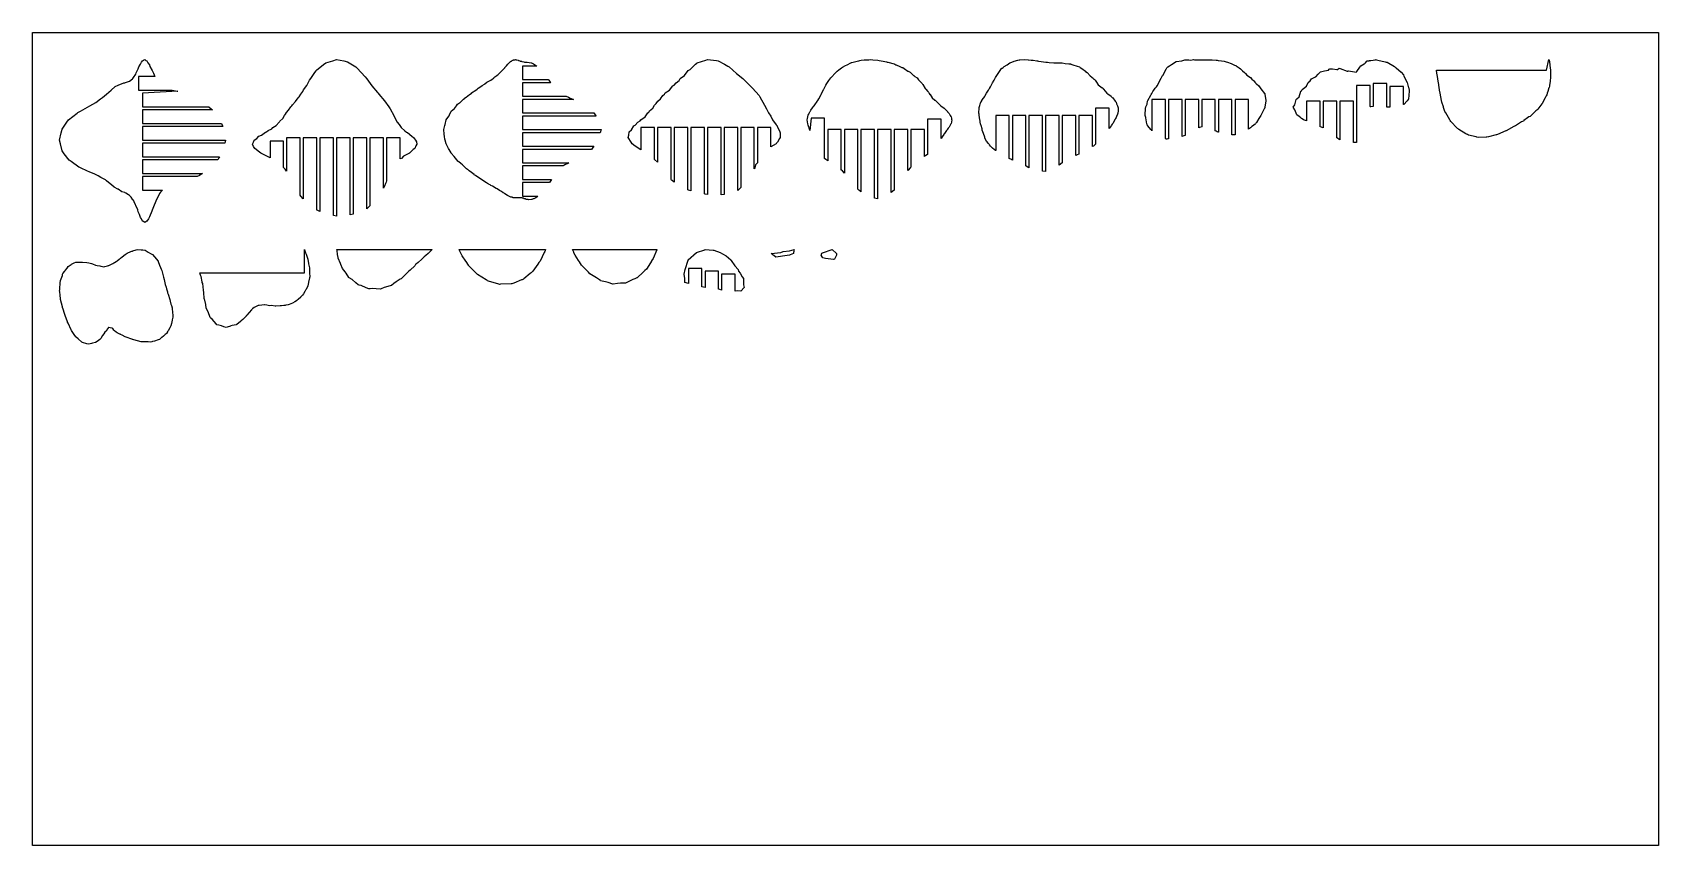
# Model space of a CAD drawing. Header units: metres. Extents: x 0 to 600, y 0 to 300.
import ezdxf

# ---------------------------------------------------------------- set-up
doc = ezdxf.new("R2010")
doc.units = ezdxf.units.M

msp = doc.modelspace()

# ---------------------------------------------------------------- linework, layer by layer
at = {"layer": 'sheet_boundary'}
for p, q in [((0, 300), (600, 300)), ((0, 0), (0, 300)), ((600, 300), (600, 0)), ((600, 0), (0, 0))]:
    msp.add_line(p, q, dxfattribs=at)
at = {"layer": 'X-1'}
for p, q in [((241.937063, 215.966294), (241.984205, 216.08541)), ((241.984205, 216.08541), (244.974981, 218.80387)), ((244.974981, 218.80387), (248.096811, 219.843308)), ((248.096811, 219.843308), (248.174035, 219.875189)), ((248.174035, 219.875189), (251.227337, 219.702725)), ((251.227337, 219.702725), (251.415987, 219.693266)), ((251.415987, 219.693266), (253.74864, 218.803881)), ((253.74864, 218.803881), (254.642726, 218.373322)), ((254.642726, 218.373322), (255.920472, 217.535647)), ((255.920472, 217.535647), (257.694571, 216.08541)), ((257.694571, 216.08541), (257.742683, 216.003984)), ((257.742683, 216.003984), (257.811559, 215.923042)), ((240.45684, 210.801906), (240.837429, 212.573006)), ((240.714326, 209.216649), (240.45684, 210.801906)), ((240.837429, 212.573006), (241.937063, 215.966294)), ((247.011935, 212.894778), (242.011935, 212.894778)), ((242.011935, 212.894778), (242.011935, 207.406571)), ((247.011935, 206.102647), (247.011935, 212.894778)), ((253.154562, 211.978463), (248.154562, 211.978463)), ((248.154562, 211.978463), (248.154562, 205.963234)), ((253.154562, 205.278752), (253.154562, 211.978463)), ((259.297188, 210.868586), (254.297188, 210.868586)), ((254.297188, 210.868586), (254.297188, 204.918197)), ((257.811559, 215.923042), (259.107918, 213.940082)), ((259.107918, 213.940082), (260.391847, 212.573006)), ((259.297188, 204.516197), (259.297188, 210.868586)), ((260.391847, 212.573006), (260.501145, 211.973749)), ((260.501145, 211.973749), (261.117402, 211.226211)), ((261.117402, 211.226211), (261.851465, 209.839609)), ((240.721344, 207.732784), (240.714326, 209.216649)), ((242.011935, 207.406571), (240.721344, 207.732784)), ((248.154562, 205.963234), (247.011935, 206.102647)), ((253.661502, 205.213011), (253.154562, 205.278752)), ((254.264325, 204.920222), (253.661502, 205.213011)), ((254.297188, 204.918197), (254.264325, 204.920222)), ((260.059197, 204.689376), (259.297188, 204.516197)), ((261.346056, 204.537788), (260.059197, 204.689376)), ((262.569607, 205.860292), (261.346056, 204.537788)), ((261.851465, 209.839609), (262.366425, 209.216649)), ((262.366425, 209.216649), (262.375265, 206.845868)), ((262.375265, 206.845868), (262.569607, 205.860292))]:
    msp.add_line(p, q, dxfattribs=at)
at = {"layer": 'X-10-1'}
for p, q in [((490.108161, 287.743742), (491.364204, 288.482995)), ((491.364204, 288.482995), (491.594866, 288.618752)), ((491.594866, 288.618752), (491.910577, 288.804566)), ((491.910577, 288.804566), (492.364595, 289.468612)), ((492.364595, 289.468612), (492.551827, 289.498715)), ((492.551827, 289.498715), (493.016752, 289.573466)), ((493.016752, 289.573466), (493.222717, 289.606581)), ((493.222717, 289.606581), (493.291627, 289.61766)), ((493.291627, 289.61766), (493.30306, 289.619499)), ((493.30306, 289.619499), (493.447824, 289.642774)), ((493.447824, 289.642774), (493.500522, 289.651247)), ((493.500522, 289.651247), (493.693667, 289.682301)), ((493.693667, 289.682301), (493.796903, 289.698899)), ((493.796903, 289.698899), (493.854491, 289.708158)), ((493.854491, 289.708158), (495.528699, 289.977338)), ((495.528699, 289.977338), (495.578783, 290)), ((495.578783, 290), (495.997383, 289.909338)), ((495.997383, 289.909338), (496.475239, 289.805843)), ((496.475239, 289.805843), (499.115328, 289.234044)), ((499.115328, 289.234044), (499.542864, 289.120667)), ((499.542864, 289.120667), (499.564394, 289.114957)), ((499.564394, 289.114957), (499.893703, 289.027629)), ((499.893703, 289.027629), (502.608211, 287.443453)), ((470.721934, 281.593668), (471.45563, 282.14358)), ((471.45563, 282.14358), (471.936523, 282.904017)), ((471.936523, 282.904017), (472.172863, 283.008871)), ((472.172863, 283.008871), (473.241153, 283.482825)), ((473.241153, 283.482825), (473.537391, 283.614254)), ((473.537391, 283.614254), (474.410137, 284.602511)), ((474.410137, 284.602511), (475.108909, 285.393769)), ((475.108909, 285.393769), (475.242844, 285.464402)), ((475.242844, 285.464402), (475.295626, 285.524256)), ((475.295626, 285.524256), (476.736846, 285.835101)), ((476.736846, 285.835101), (478.207776, 286.152353)), ((478.207776, 286.152353), (478.511248, 286.41796)), ((478.511248, 286.41796), (478.767049, 286.641845)), ((478.767049, 286.641845), (479.677099, 286.544586)), ((479.677099, 286.544586), (481.313626, 286.369686)), ((481.313626, 286.369686), (481.516659, 286.347987)), ((481.516659, 286.347987), (482.212287, 286.814102)), ((482.212287, 286.814102), (482.559442, 286.689028)), ((482.559442, 286.689028), (485.140345, 285.759175)), ((485.140345, 285.759175), (485.333301, 285.689657)), ((485.333301, 285.689657), (485.546279, 285.818284)), ((485.546279, 285.818284), (485.574167, 285.814669)), ((485.574167, 285.814669), (485.64043, 285.806078)), ((485.64043, 285.806078), (488.583044, 285.424568)), ((488.583044, 285.424568), (488.605522, 285.442263)), ((488.605522, 285.442263), (488.726381, 285.627374)), ((488.726381, 285.627374), (489.75627, 287.204777)), ((489.75627, 287.204777), (490.108161, 287.743742)), ((502.608211, 287.443453), (503.127338, 287.010982)), ((503.127338, 287.010982), (503.171918, 286.973844)), ((503.171918, 286.973844), (505.068598, 285.393769)), ((505.068598, 285.393769), (505.857201, 284.4185)), ((505.857201, 284.4185), (506.087837, 283.933937)), ((506.087837, 283.933937), (507.201731, 281.593667)), ((466.512365, 275.534131), (467.35609, 276.233506)), ((467.35609, 276.233506), (468.02811, 278.307899)), ((468.02811, 278.307899), (468.28394, 278.506526)), ((468.28394, 278.506526), (468.505256, 278.956451)), ((468.505256, 278.956451), (469.011945, 279.340235)), ((469.011945, 279.340235), (470.088501, 280.155658)), ((470.088501, 280.155658), (470.721934, 281.593668)), ((493.586049, 280.492467), (488.586049, 280.492467)), ((488.586049, 280.492467), (488.586049, 259.355716)), ((493.586049, 272.665649), (493.586049, 280.492467)), ((499.728675, 281.192143), (494.728675, 281.192143)), ((494.728675, 281.192143), (494.728675, 272.741625)), ((499.728675, 272.468981), (499.728675, 281.192143)), ((505.871302, 280.098556), (500.871302, 280.098556)), ((500.871302, 280.098556), (500.871302, 272.475362)), ((505.871302, 273.38937), (505.871302, 280.098556)), ((507.201731, 281.593667), (507.639301, 280.079795)), ((507.639301, 280.079795), (507.706081, 279.848754)), ((507.706081, 279.848754), (508.041991, 278.686599)), ((508.041991, 278.300459), (507.706081, 275.3853)), ((508.041991, 278.686599), (508.042848, 278.307899)), ((508.042848, 278.307899), (508.041991, 278.300459)), ((465.153338, 272.453277), (465.768794, 273.33452)), ((465.768794, 271.472927), (465.153338, 272.453277)), ((465.768794, 273.33452), (466.246902, 275.314085)), ((466.246902, 270.263815), (465.768794, 271.472927)), ((466.246902, 275.314085), (466.265658, 275.329632)), ((466.265658, 270.216382), (466.246902, 270.263815)), ((466.265658, 275.329632), (466.512365, 275.534131)), ((466.512365, 269.59247), (466.265658, 270.216382)), ((475.158169, 274.642344), (470.158169, 274.642344)), ((470.158169, 274.642344), (470.158169, 267.367244)), ((475.158169, 265.231871), (475.158169, 274.642344)), ((481.300796, 274.642344), (476.300796, 274.642344)), ((476.300796, 274.642344), (476.300796, 264.849103)), ((481.300796, 261.20193), (481.300796, 274.642344)), ((487.443422, 274.642344), (482.443422, 274.642344)), ((482.443422, 274.642344), (482.443422, 260.406387)), ((487.443422, 259.381175), (487.443422, 274.642344)), ((493.693667, 272.573388), (493.586049, 272.665649)), ((493.796903, 272.590169), (493.693667, 272.573388)), ((493.854491, 272.59953), (493.796903, 272.590169)), ((494.728675, 272.741625), (493.854491, 272.59953)), ((499.893703, 272.469902), (499.728675, 272.468981)), ((500.871302, 272.475362), (499.893703, 272.469902)), ((506.087837, 273.461162), (505.871302, 273.38937)), ((507.201731, 274.791492), (506.087837, 273.461162)), ((507.639301, 275.314085), (507.201731, 274.791492)), ((507.706081, 275.3853), (507.639301, 275.314085)), ((467.35609, 268.988953), (466.512365, 269.59247)), ((468.02811, 268.508256), (467.35609, 268.988953)), ((468.28394, 268.32526), (468.02811, 268.508256)), ((468.505256, 268.166953), (468.28394, 268.32526)), ((469.011945, 267.804518), (468.505256, 268.166953)), ((470.088501, 267.393821), (469.011945, 267.804518)), ((470.158169, 267.367244), (470.088501, 267.393821)), ((475.242844, 265.203506), (475.158169, 265.231871)), ((475.295626, 265.185824), (475.242844, 265.203506)), ((476.300796, 264.849103), (475.295626, 265.185824)), ((481.313626, 261.19295), (481.300796, 261.20193)), ((481.516659, 261.051599), (481.313626, 261.19295)), ((482.212287, 260.567303), (481.516659, 261.051599)), ((482.443422, 260.406387), (482.212287, 260.567303)), ((488.583044, 259.355783), (487.443422, 259.381175)), ((488.586049, 259.355716), (488.583044, 259.355783))]:
    msp.add_line(p, q, dxfattribs=at)
at = {"layer": 'X-10-2'}
for p, q in [((272.569607, 218.445833), (276.095927, 218.811966)), ((273.208431, 217.943994), (272.569607, 218.445833)), ((273.323621, 217.853504), (273.208431, 217.943994)), ((273.572231, 217.658204), (273.323621, 217.853504)), ((274.344227, 217.051749), (273.572231, 217.658204)), ((278.448574, 217.658204), (274.344227, 217.051749)), ((276.095927, 218.811966), (276.970576, 219.14192)), ((276.970576, 219.14192), (279.381695, 219.477199)), ((279.381695, 217.853504), (278.448574, 217.658204)), ((279.381695, 219.477199), (281.075084, 219.875189)), ((279.59554, 217.943994), (279.381695, 217.853504)), ((280.781476, 218.445833), (279.59554, 217.943994)), ((280.856685, 218.811966), (280.781476, 218.445833)), ((280.924461, 219.14192), (280.856685, 218.811966)), ((280.993332, 219.477199), (280.924461, 219.14192)), ((281.075084, 219.875189), (280.993332, 219.477199))]:
    msp.add_line(p, q, dxfattribs=at)
at = {"layer": 'X-2'}
for p, q in [((419.548262, 287.681185), (420.346595, 288.208367)), ((420.346595, 288.208367), (422.007048, 289.304855)), ((422.007048, 289.304855), (422.072487, 289.312337)), ((422.072487, 289.312337), (424.072894, 289.541062)), ((424.072894, 289.541062), (424.858218, 289.812668)), ((424.858218, 289.812668), (425.248312, 289.947583)), ((425.248312, 289.947583), (425.63603, 289.928308)), ((425.63603, 289.928308), (426.69222, 289.875799)), ((426.69222, 289.875799), (427.472513, 289.837007)), ((427.472513, 289.837007), (428.419486, 290)), ((428.419486, 290), (428.769616, 289.979894)), ((428.769616, 289.979894), (430.231687, 289.895935)), ((430.231687, 289.895935), (430.588318, 289.875456)), ((430.588318, 289.875456), (431.491087, 289.934709)), ((431.491087, 289.934709), (433.019801, 289.907843)), ((433.019801, 289.907843), (433.665029, 289.896504)), ((433.665029, 289.896504), (434.180266, 289.884952)), ((434.180266, 289.884952), (434.55253, 289.876605)), ((434.55253, 289.876605), (435.259136, 289.862036)), ((435.259136, 289.862036), (436.750159, 289.831293)), ((436.750159, 289.831293), (437.146314, 289.780847)), ((437.146314, 289.780847), (437.520361, 289.733217)), ((437.520361, 289.733217), (437.694238, 289.711076)), ((437.694238, 289.711076), (438.798149, 289.567733)), ((438.798149, 289.567733), (439.703811, 289.450132)), ((439.703811, 289.450132), (440.093588, 289.342726)), ((440.093588, 289.342726), (440.484106, 289.235116)), ((440.484106, 289.235116), (440.925559, 289.11347)), ((440.925559, 289.11347), (442.295601, 288.584279)), ((442.295601, 288.584279), (443.528773, 288.00862)), ((443.528773, 288.00862), (444.032644, 287.773408)), ((414.981983, 280.315561), (416.489885, 283.162139)), ((416.489885, 283.162139), (416.594782, 283.37708)), ((416.594782, 283.37708), (417.036898, 284.163282)), ((417.036898, 284.163282), (417.056537, 284.198204)), ((417.056537, 284.198204), (418.368164, 286.53329)), ((418.368164, 286.53329), (418.584162, 286.917831)), ((418.584162, 286.917831), (418.969371, 287.372399)), ((418.969371, 287.372399), (419.548262, 287.681185)), ((444.032644, 287.773408), (444.139545, 287.723505)), ((444.139545, 287.723505), (444.539799, 287.406527)), ((444.539799, 287.406527), (445.294885, 286.917832)), ((445.294885, 286.917832), (445.701276, 286.558802)), ((445.701276, 286.558802), (446.448944, 285.898267)), ((446.448944, 285.898267), (447.285277, 285.281132)), ((447.285277, 285.281132), (447.639917, 284.862782)), ((447.639917, 284.862782), (448.145554, 284.266309)), ((448.145554, 284.266309), (449.392125, 283.377081)), ((449.392125, 283.377081), (449.966566, 282.726606)), ((449.966566, 282.726606), (450.559633, 282.280722)), ((450.559633, 282.280722), (450.683889, 282.187303)), ((450.683889, 282.187303), (451.185227, 281.570472)), ((411.513331, 274.860509), (412.689517, 276.924246)), ((412.689517, 276.924246), (412.793195, 277.106161)), ((412.793195, 277.106161), (412.986116, 277.52607)), ((412.986116, 277.52607), (413.442243, 278.262111)), ((413.442243, 278.262111), (413.756991, 278.681869)), ((413.756991, 278.681869), (414.319607, 279.432194)), ((414.319607, 279.432194), (414.703227, 279.943803)), ((414.703227, 279.943803), (414.981983, 280.315561)), ((451.185227, 281.570472), (451.299453, 281.429932)), ((451.299453, 281.429932), (451.475248, 281.21364)), ((451.475248, 281.21364), (451.630836, 281.022209)), ((451.630836, 281.022209), (452.520182, 280.315561)), ((452.520182, 280.315561), (453.263421, 279.265616)), ((453.263421, 279.265616), (453.283136, 279.241145)), ((453.283136, 279.241145), (454.664802, 277.52607)), ((454.664802, 277.52607), (454.685174, 277.477107)), ((454.685174, 277.477107), (454.686869, 277.473032)), ((454.686869, 277.473032), (454.708059, 277.388934)), ((454.708059, 277.388934), (454.763765, 277.167855)), ((454.763765, 277.167855), (454.769394, 277.137174)), ((454.769394, 277.137174), (455.149396, 275.065887)), ((410.590035, 269.405457), (410.715581, 272.194948)), ((410.715581, 272.194948), (410.835422, 272.4933)), ((410.835422, 272.4933), (410.881653, 272.608397)), ((410.881653, 272.608397), (411.144622, 273.263076)), ((411.144622, 273.263076), (411.27762, 273.594187)), ((411.27762, 273.594187), (411.31116, 273.677687)), ((411.31116, 273.677687), (411.489176, 274.719186)), ((411.489176, 274.719186), (411.513331, 274.860509)), ((418.043734, 275.303169), (413.043734, 275.303169)), ((413.043734, 275.303169), (413.043734, 263.773953)), ((418.043734, 260.838496), (418.043734, 275.303169)), ((424.186361, 275.303169), (419.186361, 275.303169)), ((419.186361, 275.303169), (419.186361, 260.749872)), ((424.186361, 261.592195), (424.186361, 275.303169)), ((430.328987, 275.303169), (425.328987, 275.303169)), ((425.328987, 275.303169), (425.328987, 262.007961)), ((430.328987, 264.800299), (430.328987, 275.303169)), ((436.471614, 275.303169), (431.471614, 275.303169)), ((431.471614, 275.303169), (431.471614, 265.256258)), ((436.471614, 263.678217), (436.471614, 275.303169)), ((442.61424, 275.303169), (437.61424, 275.303169)), ((437.61424, 275.303169), (437.61424, 263.205964)), ((442.61424, 262.243757), (442.61424, 275.303169)), ((448.756867, 275.303169), (443.756867, 275.303169)), ((443.756867, 275.303169), (443.756867, 262.25028)), ((448.756867, 264.362398), (448.756867, 275.303169)), ((454.664802, 272.089379), (453.283136, 269.405457)), ((454.685174, 272.128952), (454.664802, 272.089379)), ((454.686869, 272.133841), (454.685174, 272.128952)), ((454.708059, 272.194948), (454.686869, 272.133841)), ((454.763765, 272.467953), (454.708059, 272.194948)), ((454.769394, 272.495538), (454.763765, 272.467953)), ((455.149396, 274.836227), (454.769394, 272.495538)), ((455.149396, 275.065887), (455.153338, 274.860509)), ((455.153338, 274.860509), (455.149396, 274.836227)), ((410.715581, 269.013718), (410.590035, 269.405457)), ((410.835422, 268.639781), (410.715581, 269.013718)), ((410.881653, 268.495525), (410.835422, 268.639781)), ((411.144622, 266.343938), (410.881653, 268.495525)), ((411.27762, 266.093437), (411.144622, 266.343938)), ((411.31116, 266.015144), (411.27762, 266.093437)), ((411.489176, 265.599592), (411.31116, 266.015144)), ((411.513331, 265.572555), (411.489176, 265.599592)), ((412.689517, 264.256055), (411.513331, 265.572555)), ((412.793195, 264.114944), (412.689517, 264.256055)), ((412.986116, 263.852373), (412.793195, 264.114944)), ((430.588318, 264.903784), (430.328987, 264.800299)), ((431.471614, 265.256258), (430.588318, 264.903784)), ((449.392125, 264.842576), (448.756867, 264.362398)), ((449.966566, 265.276783), (449.392125, 264.842576)), ((450.559633, 265.72507), (449.966566, 265.276783)), ((450.683889, 265.822065), (450.559633, 265.72507)), ((451.185227, 266.213411), (450.683889, 265.822065)), ((451.299453, 266.343937), (451.185227, 266.213411)), ((451.475248, 266.586303), (451.299453, 266.343937)), ((451.630836, 266.828922), (451.475248, 266.586303)), ((452.520182, 268.215736), (451.630836, 266.828922)), ((453.263421, 269.374716), (452.520182, 268.215736)), ((453.283136, 269.405457), (453.263421, 269.374716)), ((413.043734, 263.773953), (412.986116, 263.852373)), ((418.368164, 260.683141), (418.043734, 260.838496)), ((418.584162, 260.700757), (418.368164, 260.683141)), ((418.969371, 260.732175), (418.584162, 260.700757)), ((419.186361, 260.749872), (418.969371, 260.732175)), ((424.858218, 261.885667), (424.186361, 261.592195)), ((425.248312, 261.987004), (424.858218, 261.885667)), ((425.328987, 262.007961), (425.248312, 261.987004)), ((436.750159, 263.562694), (436.471614, 263.678217)), ((437.146314, 263.398392), (436.750159, 263.562694)), ((437.520361, 263.237903), (437.146314, 263.398392)), ((437.61424, 263.205964), (437.520361, 263.237903)), ((443.528773, 262.214407), (442.61424, 262.243757)), ((443.756867, 262.25028), (443.528773, 262.214407))]:
    msp.add_line(p, q, dxfattribs=at)
at = {"layer": 'X-3'}
for p, q in [((358.561895, 287.419174), (359.606736, 288.132332)), ((359.606736, 288.132332), (360.693434, 288.87406)), ((360.693434, 288.87406), (360.988923, 288.97602)), ((360.988923, 288.97602), (361.327579, 289.092875)), ((361.327579, 289.092875), (362.300134, 289.42846)), ((362.300134, 289.42846), (363.579673, 289.776866)), ((363.579673, 289.776866), (364.062375, 289.908301)), ((364.062375, 289.908301), (364.39093, 289.923391)), ((364.39093, 289.923391), (366.058917, 290)), ((366.058917, 290), (366.09837, 289.999401)), ((366.09837, 289.999401), (367.421779, 289.97932)), ((367.421779, 289.97932), (367.510997, 289.977966)), ((367.510997, 289.977966), (368.571482, 289.846945)), ((368.571482, 289.846945), (369.310823, 289.755601)), ((369.310823, 289.755601), (370.570515, 289.552905)), ((370.570515, 289.552905), (370.797226, 289.516425)), ((370.797226, 289.516425), (371.220216, 289.451706)), ((371.220216, 289.451706), (372.257625, 289.292976)), ((372.257625, 289.292976), (373.872504, 289.057935)), ((373.872504, 289.057935), (374.489143, 288.998686)), ((374.489143, 288.998686), (375.113416, 288.938704)), ((375.113416, 288.938704), (376.877339, 288.870639)), ((376.877339, 288.870639), (377.045308, 288.856725)), ((377.045308, 288.856725), (378.05685, 288.772935)), ((378.05685, 288.772935), (378.430425, 288.775833)), ((378.430425, 288.775833), (379.91698, 288.787367)), ((379.91698, 288.787367), (379.969776, 288.787776)), ((379.969776, 288.787776), (381.070968, 288.565804)), ((381.070968, 288.565804), (382.437043, 288.448378)), ((382.437043, 288.448378), (382.676275, 288.427814)), ((382.676275, 288.427814), (383.160254, 288.386212)), ((383.160254, 288.386212), (383.187146, 288.373883)), ((383.187146, 288.373883), (383.949679, 288.024298)), ((383.949679, 288.024298), (385.548879, 287.543028)), ((354.278006, 281.424064), (354.829885, 282.413129)), ((354.829885, 282.413129), (354.97247, 282.684631)), ((354.97247, 282.684631), (355.317349, 283.341329)), ((355.317349, 283.341329), (356.346497, 284.865319)), ((356.346497, 284.865319), (357.575693, 286.685545)), ((357.575693, 286.685545), (357.673194, 286.803628)), ((357.673194, 286.803628), (357.780057, 286.885529)), ((357.780057, 286.885529), (358.159625, 287.144604)), ((358.159625, 287.144604), (358.561895, 287.419174)), ((385.548879, 287.543028), (386.305875, 287.315214)), ((386.305875, 287.315214), (386.545988, 287.114202)), ((386.545988, 287.114202), (386.548117, 287.11242)), ((386.548117, 287.11242), (387.268543, 286.685543)), ((387.268543, 286.685543), (388.563228, 285.688762)), ((388.563228, 285.688762), (388.601879, 285.659004)), ((388.601879, 285.659004), (389.214019, 285.297908)), ((389.214019, 285.297908), (390.262149, 283.979076)), ((390.262149, 283.979076), (391.485277, 282.987944)), ((391.485277, 282.987944), (391.66903, 282.839045)), ((391.66903, 282.839045), (391.913062, 282.641299)), ((391.913062, 282.641299), (391.988315, 282.522262)), ((391.988315, 282.522262), (392.109495, 282.41313)), ((392.109495, 282.41313), (392.602486, 281.70812)), ((350.941662, 275.804761), (351.373448, 276.437693)), ((351.373448, 276.437693), (351.460958, 276.56597)), ((351.460958, 276.56597), (351.597609, 276.797854)), ((351.597609, 276.797854), (352.081637, 277.619203)), ((352.081637, 277.619203), (352.762939, 278.775309)), ((352.762939, 278.775309), (352.902705, 279.012478)), ((352.902705, 279.012478), (353.030515, 279.189114)), ((353.030515, 279.189114), (353.102583, 279.317496)), ((353.102583, 279.317496), (353.484262, 280.001533)), ((353.484262, 280.001533), (354.278006, 281.424064)), ((392.602486, 281.70812), (393.285691, 280.731093)), ((393.285691, 280.731093), (394.736011, 279.638123)), ((394.736011, 279.638123), (394.839891, 279.559838)), ((394.839891, 279.559838), (394.938431, 279.431119)), ((394.938431, 279.431119), (395.010366, 279.337152)), ((395.010366, 279.337152), (395.214871, 279.189114)), ((395.214871, 279.189114), (395.252088, 279.143386)), ((395.252088, 279.143386), (396.442406, 277.680873)), ((396.442406, 277.680873), (396.843085, 277.392321)), ((396.843085, 277.392321), (397.990546, 276.56597)), ((397.990546, 276.56597), (398.021462, 276.524609)), ((398.021462, 276.524609), (398.191619, 276.296969)), ((398.191619, 276.296969), (398.436898, 276.072496)), ((398.436898, 276.072496), (398.626158, 275.899292)), ((349.225743, 270.256518), (349.33336, 272.231284)), ((349.33336, 269.927701), (349.225743, 270.256518)), ((349.33336, 272.231284), (349.352776, 272.297219)), ((349.352776, 272.297219), (349.355714, 272.307198)), ((349.355714, 272.307198), (349.471882, 272.701693)), ((349.471882, 272.701693), (349.584713, 273.08486)), ((349.584713, 273.08486), (349.868587, 274.048875)), ((349.868587, 274.048875), (349.885171, 274.105191)), ((349.885171, 274.105191), (349.927335, 274.248379)), ((349.927335, 274.248379), (349.935802, 274.27686)), ((349.935802, 274.27686), (349.942045, 274.297861)), ((349.942045, 274.297861), (350.022956, 274.458078)), ((350.022956, 274.458078), (350.422246, 275.043375)), ((350.422246, 275.043375), (350.493142, 275.147298)), ((350.493142, 275.147298), (350.941662, 275.804761)), ((397.280911, 272.079614), (392.280911, 272.079614)), ((392.280911, 272.079614), (392.280911, 258.790641)), ((397.280911, 264.554943), (397.280911, 272.079614)), ((398.626158, 275.899292), (398.63276, 275.89325)), ((398.63276, 275.89325), (399.475803, 274.668337)), ((399.475803, 274.668337), (399.637321, 274.49342)), ((399.637321, 274.49342), (399.817899, 274.297861)), ((399.817899, 274.297861), (400.039185, 273.694357)), ((400.039185, 273.694357), (400.314904, 272.942399)), ((400.314904, 272.942399), (400.456689, 272.575935)), ((400.456689, 270.256518), (400.314904, 269.834444)), ((400.456689, 272.575935), (400.583776, 272.247461)), ((400.583776, 271.110276), (400.456689, 270.256518)), ((400.583776, 272.247461), (400.590035, 272.231284)), ((400.590035, 272.231284), (400.583776, 271.110276)), ((349.352776, 269.868376), (349.33336, 269.927701)), ((349.355714, 269.82923), (349.352776, 269.868376)), ((349.471882, 268.281753), (349.355714, 269.82923)), ((349.584713, 268.009249), (349.471882, 268.281753)), ((349.868587, 266.215176), (349.584713, 268.009249)), ((349.885171, 266.167363), (349.868587, 266.215176)), ((349.927335, 265.959378), (349.885171, 266.167363)), ((349.935802, 265.917614), (349.927335, 265.959378)), ((349.942045, 265.899231), (349.935802, 265.917614)), ((350.022956, 265.660996), (349.942045, 265.899231)), ((350.422246, 264.485328), (350.022956, 265.660996)), ((350.493142, 263.947067), (350.422246, 264.485328)), ((360.425152, 269.347345), (355.425152, 269.347345)), ((355.425152, 269.347345), (355.425152, 256.427875)), ((360.425152, 253.478007), (360.425152, 269.347345)), ((366.567778, 269.347345), (361.567778, 269.347345)), ((361.567778, 269.347345), (361.567778, 252.891442)), ((366.567778, 250.858319), (366.567778, 269.347345)), ((372.710405, 269.347345), (367.710405, 269.347345)), ((367.710405, 269.347345), (367.710405, 250.123898)), ((372.710405, 248.868684), (372.710405, 269.347345)), ((378.853031, 269.347345), (373.853031, 269.347345)), ((373.853031, 269.347345), (373.853031, 248.759058)), ((378.853031, 251.092449), (378.853031, 269.347345)), ((384.995658, 269.347345), (379.995658, 269.347345)), ((379.995658, 269.347345), (379.995658, 252.005062)), ((384.995658, 254.649845), (384.995658, 269.347345)), ((391.138285, 269.347345), (386.138285, 269.347345)), ((386.138285, 269.347345), (386.138285, 255.130686)), ((391.138285, 257.894347), (391.138285, 269.347345)), ((397.990546, 265.540197), (397.280911, 264.554943)), ((398.021462, 265.583121), (397.990546, 265.540197)), ((398.191619, 265.842002), (398.021462, 265.583121)), ((398.436898, 266.215176), (398.191619, 265.842002)), ((398.626158, 266.467431), (398.436898, 266.215176)), ((398.63276, 266.479276), (398.626158, 266.467431)), ((399.475803, 267.991942), (398.63276, 266.479276)), ((399.637321, 268.281753), (399.475803, 267.991942)), ((399.817899, 268.610639), (399.637321, 268.281753)), ((400.039185, 269.013666), (399.817899, 268.610639)), ((400.314904, 269.834444), (400.039185, 269.013666)), ((350.941662, 262.720959), (350.493142, 263.947067)), ((351.373448, 261.323923), (350.941662, 262.720959)), ((351.460958, 261.127073), (351.373448, 261.323923)), ((351.597609, 260.819681), (351.460958, 261.127073)), ((352.081637, 259.942578), (351.597609, 260.819681)), ((352.762939, 259.046376), (352.081637, 259.942578)), ((352.902705, 258.862985), (352.762939, 259.046376)), ((353.030515, 258.695282), (352.902705, 258.862985)), ((353.102583, 258.600719), (353.030515, 258.695282)), ((353.484262, 258.099907), (353.102583, 258.600719)), ((354.278006, 257.326643), (353.484262, 258.099907)), ((391.485277, 258.099907), (391.138285, 257.894347)), ((391.66903, 258.221945), (391.485277, 258.099907)), ((391.913062, 258.448754), (391.66903, 258.221945)), ((391.988315, 258.518695), (391.913062, 258.448754)), ((392.109495, 258.631323), (391.988315, 258.518695)), ((392.280911, 258.790641), (392.109495, 258.631323)), ((354.829885, 256.83069), (354.278006, 257.326643)), ((354.97247, 256.702554), (354.829885, 256.83069)), ((355.317349, 256.493288), (354.97247, 256.702554)), ((355.425152, 256.427875), (355.317349, 256.493288)), ((360.693434, 253.363443), (360.425152, 253.478007)), ((360.988923, 253.237261), (360.693434, 253.363443)), ((361.327579, 252.964623), (360.988923, 253.237261)), ((361.567778, 252.891442), (361.327579, 252.964623)), ((379.995658, 252.005062), (379.969776, 251.991247)), ((385.548879, 254.901401), (384.995658, 254.649845)), ((386.138285, 255.130686), (385.548879, 254.901401)), ((367.421779, 250.133206), (366.567778, 250.858319)), ((367.510997, 250.130329), (367.421779, 250.133206)), ((367.710405, 250.123898), (367.510997, 250.130329)), ((373.853031, 248.759058), (372.710405, 248.868684)), ((379.91698, 251.963068), (378.853031, 251.092449)), ((379.969776, 251.991247), (379.91698, 251.963068))]:
    msp.add_line(p, q, dxfattribs=at)
at = {"layer": 'X-4'}
for p, q in [((299.94174, 287.778513), (300.633367, 288.122289)), ((300.633367, 288.122289), (300.658925, 288.134993)), ((300.658925, 288.134993), (301.960861, 288.78212)), ((301.960861, 288.78212), (302.192584, 288.908369)), ((302.192584, 288.908369), (302.256856, 288.924365)), ((302.256856, 288.924365), (302.279296, 288.92995)), ((302.279296, 288.92995), (302.338971, 288.944802)), ((302.338971, 288.944802), (304.324176, 289.438885)), ((304.324176, 289.438885), (304.877791, 289.57667)), ((304.877791, 289.57667), (305.236803, 289.666022)), ((305.236803, 289.666022), (305.764604, 289.821737)), ((305.764604, 289.821737), (306.856217, 289.882041)), ((306.856217, 289.882041), (308.140472, 289.952986)), ((308.140472, 289.952986), (308.577179, 289.977111)), ((308.577179, 289.977111), (309.180256, 290)), ((309.180256, 290), (310.054698, 289.931296)), ((310.054698, 289.931296), (311.88089, 289.787813)), ((311.88089, 289.787813), (312.380831, 289.671464)), ((312.380831, 289.671464), (313.878378, 289.416449)), ((313.878378, 289.416449), (315.087886, 289.210484)), ((315.087886, 289.210484), (315.381604, 289.058728)), ((315.381604, 289.058728), (315.573311, 289.00752)), ((315.573311, 289.00752), (317.909091, 288.383588)), ((317.909091, 288.383588), (318.177301, 288.311944)), ((318.177301, 288.311944), (318.222703, 288.27522)), ((318.222703, 288.27522), (318.596289, 288.122289)), ((318.596289, 288.122289), (318.676835, 288.085258)), ((318.676835, 288.085258), (320.085177, 287.437785)), ((293.0884, 281.171916), (293.799336, 282.327868)), ((293.799336, 282.327868), (294.582464, 283.297179)), ((294.582464, 283.297179), (294.829027, 283.574418)), ((294.829027, 283.574418), (294.835638, 283.581851)), ((294.835638, 283.581851), (294.838308, 283.584854)), ((294.838308, 283.584854), (296.128916, 285.036037)), ((296.128916, 285.036037), (296.905587, 285.67828)), ((296.905587, 285.67828), (297.531597, 286.195939)), ((297.531597, 286.195939), (298.482714, 286.982434)), ((298.482714, 286.982434), (298.874878, 287.248224)), ((298.874878, 287.248224), (298.88451, 287.253012)), ((298.88451, 287.253012), (299.94174, 287.778513)), ((320.085177, 287.437785), (320.797472, 287.110314)), ((320.797472, 287.110314), (321.023145, 287.0696)), ((321.023145, 287.0696), (321.13735, 287.048996)), ((321.13735, 287.048996), (321.592035, 286.729345)), ((321.592035, 286.729345), (323.041191, 285.710564)), ((323.041191, 285.710564), (323.089248, 285.676779)), ((323.089248, 285.676779), (323.902673, 285.361403)), ((323.902673, 285.361403), (324.984581, 284.25744)), ((324.984581, 284.25744), (325.126023, 284.113114)), ((325.126023, 284.113114), (325.164952, 284.086755)), ((325.164952, 284.086755), (325.544573, 283.82971)), ((325.544573, 283.82971), (326.396589, 283.252801)), ((326.396589, 283.252801), (326.933385, 282.514957)), ((326.933385, 282.514957), (327.663561, 281.760015)), ((290.163696, 275.569812), (290.858256, 276.849999)), ((290.858256, 276.849999), (290.993493, 277.099264)), ((290.993493, 277.099264), (291.935313, 279.030787)), ((291.935313, 279.030787), (291.952206, 279.065432)), ((291.952206, 279.065432), (292.757051, 280.5576)), ((292.757051, 280.5576), (293.0884, 281.171916)), ((327.663561, 281.760015), (328.232369, 281.171915)), ((328.232369, 281.171915), (328.4543, 280.883715)), ((328.4543, 280.883715), (328.583033, 280.76758)), ((328.583033, 280.76758), (329.442127, 279.341221)), ((329.442127, 279.341221), (329.621294, 279.04375)), ((329.621294, 279.04375), (330.385785, 278.180462)), ((330.385785, 278.180462), (330.59675, 277.942232)), ((330.59675, 277.942232), (330.868398, 277.510538)), ((330.868398, 277.510538), (331.161528, 277.166447)), ((331.161528, 277.166447), (331.218761, 277.099264)), ((331.218761, 277.099264), (332.004708, 275.944858)), ((286.433173, 269.878379), (286.556586, 270.166887)), ((286.556586, 270.166887), (286.606456, 270.278085)), ((286.606456, 270.278085), (286.714787, 270.519636)), ((286.714787, 270.519636), (286.870313, 270.765361)), ((286.870313, 270.765361), (286.937694, 270.871819)), ((286.937694, 270.871819), (287.236224, 271.343483)), ((287.236224, 271.343483), (287.240795, 271.350704)), ((287.240795, 271.350704), (287.479462, 271.727788)), ((287.479462, 271.727788), (287.518192, 271.788979)), ((287.518192, 271.788979), (287.54728, 271.8266)), ((287.54728, 271.8266), (287.576881, 271.864884)), ((287.576881, 271.864884), (287.825491, 272.18642)), ((287.825491, 272.18642), (287.855455, 272.225173)), ((287.855455, 272.225173), (288.1546, 272.676471)), ((288.1546, 272.676471), (288.21184, 272.762823)), ((288.21184, 272.762823), (288.392273, 272.998867)), ((288.392273, 272.998867), (289.203675, 274.060349)), ((289.203675, 274.060349), (289.403217, 274.321391)), ((289.403217, 274.321391), (289.441382, 274.384044)), ((289.441382, 274.384044), (289.791514, 274.958829)), ((289.791514, 274.958829), (290.163696, 275.569812)), ((332.004708, 275.944858), (332.988518, 275.091062)), ((332.988518, 275.091062), (333.084486, 274.985314)), ((333.084486, 274.985314), (333.411853, 274.624587)), ((333.411853, 274.624587), (333.729651, 274.366622)), ((333.729651, 274.366622), (333.785374, 274.32139)), ((333.785374, 274.32139), (334.386401, 273.686549)), ((334.386401, 273.686549), (334.787341, 273.263053)), ((334.787341, 273.263053), (335.10873, 273.033647)), ((335.10873, 273.033647), (335.710801, 272.603891)), ((335.710801, 272.603891), (336.239394, 272.226584)), ((336.239394, 272.226584), (336.241371, 272.225173)), ((336.241371, 272.225173), (336.321384, 272.134989)), ((336.321384, 272.134989), (336.405321, 272.070381)), ((336.405321, 272.070381), (336.497932, 271.999096)), ((336.497932, 271.999096), (337.285804, 271.168666)), ((337.285804, 271.168666), (337.602253, 270.835123)), ((337.602253, 270.835123), (337.69773, 270.74707)), ((337.69773, 270.74707), (337.944336, 270.519636)), ((337.944336, 270.519636), (338.235969, 270.056212)), ((338.235969, 270.056212), (338.526879, 269.593935)), ((285.876768, 267.701274), (285.987686, 268.375095)), ((285.987686, 267.106199), (285.876768, 267.701274)), ((285.987686, 268.375095), (286.007394, 268.494824)), ((286.007394, 266.867902), (285.987686, 267.106199)), ((286.007394, 268.494824), (286.044661, 268.790791)), ((286.044661, 266.417305), (286.007394, 266.867902)), ((286.044661, 268.790791), (286.076662, 269.044938)), ((286.076662, 266.331016), (286.044661, 266.417305)), ((286.076662, 269.044938), (286.252737, 269.45656)), ((286.252737, 265.856237), (286.076662, 266.331016)), ((286.252737, 269.45656), (286.433173, 269.878379)), ((286.433173, 265.133336), (286.252737, 265.856237)), ((286.556586, 264.789859), (286.433173, 265.133336)), ((286.606456, 264.651061), (286.556586, 264.789859)), ((286.714787, 264.297403), (286.606456, 264.651061)), ((286.870313, 263.789671), (286.714787, 264.297403)), ((287.290911, 268.413313), (286.870313, 263.789671)), ((292.290911, 268.413313), (287.290911, 268.413313)), ((292.290911, 253.484204), (292.290911, 268.413313)), ((298.433538, 264.266066), (293.433538, 264.266066)), ((293.433538, 264.266066), (293.433538, 252.65171)), ((298.433538, 249.231366), (298.433538, 264.266066)), ((304.576164, 264.266066), (299.576164, 264.266066)), ((299.576164, 264.266066), (299.576164, 248.082699)), ((304.576164, 242.214138), (304.576164, 264.266066)), ((310.718791, 264.266066), (305.718791, 264.266066)), ((305.718791, 264.266066), (305.718791, 241.215369)), ((310.718791, 238.886612), (310.718791, 264.266066)), ((316.861418, 264.266066), (311.861418, 264.266066)), ((311.861418, 264.266066), (311.861418, 238.599525)), ((316.861418, 240.933046), (316.861418, 264.266066)), ((323.004044, 264.266066), (318.004044, 264.266066)), ((318.004044, 264.266066), (318.004044, 241.960843)), ((323.004044, 249.06459), (323.004044, 264.266066)), ((329.146671, 264.266066), (324.146671, 264.266066)), ((324.146671, 264.266066), (324.146671, 250.257119)), ((329.146671, 254.23027), (329.146671, 264.266066)), ((335.289297, 268.068106), (330.289297, 268.068106)), ((330.289297, 268.068106), (330.289297, 255.021537)), ((335.289297, 260.872258), (335.289297, 268.068106)), ((337.602253, 264.206777), (337.285804, 263.789671)), ((337.69773, 264.332623), (337.602253, 264.206777)), ((337.944336, 264.699488), (337.69773, 264.332623)), ((338.235969, 265.133335), (337.944336, 264.699488)), ((338.526879, 265.605471), (338.235969, 265.133335)), ((338.526879, 269.593935), (338.666875, 269.397505)), ((338.666875, 265.832678), (338.526879, 265.605471)), ((338.666875, 269.397505), (338.918149, 269.044938)), ((338.918149, 266.358844), (338.666875, 265.832678)), ((338.918149, 269.044938), (338.946067, 268.928529)), ((338.946067, 266.417305), (338.918149, 266.358844)), ((338.946067, 268.928529), (339.075132, 268.39038)), ((339.075132, 266.904289), (338.946067, 266.417305)), ((339.075132, 268.39038), (339.142752, 268.08099)), ((339.142752, 267.159433), (339.075132, 266.904289)), ((339.142752, 268.08099), (339.225743, 267.701274)), ((339.225743, 267.701274), (339.142752, 267.159433)), ((335.710801, 261.485772), (335.289297, 260.872258)), ((336.239394, 262.314974), (335.710801, 261.485772)), ((336.241371, 262.31783), (336.239394, 262.314974)), ((336.321384, 262.433468), (336.241371, 262.31783)), ((336.405321, 262.554776), (336.321384, 262.433468)), ((336.497932, 262.684666), (336.405321, 262.554776)), ((337.285804, 263.789671), (336.497932, 262.684666)), ((292.757051, 253.131152), (292.290911, 253.484204)), ((293.0884, 252.896317), (292.757051, 253.131152)), ((293.433538, 252.65171), (293.0884, 252.896317)), ((329.442127, 254.440146), (329.146671, 254.23027)), ((329.621294, 254.563103), (329.442127, 254.440146)), ((330.289297, 255.021537), (329.621294, 254.563103)), ((298.482714, 249.199173), (298.433538, 249.231366)), ((298.874878, 248.942436), (298.482714, 249.199173)), ((298.88451, 248.93613), (298.874878, 248.942436)), ((299.576164, 248.082699), (298.88451, 248.93613)), ((323.041191, 249.124714), (323.004044, 249.06459)), ((323.089248, 249.173942), (323.041191, 249.124714)), ((323.902673, 250.007178), (323.089248, 249.173942)), ((324.146671, 250.257119), (323.902673, 250.007178)), ((304.877791, 241.770363), (304.576164, 242.214138)), ((305.236803, 241.533443), (304.877791, 241.770363)), ((305.718791, 241.215369), (305.236803, 241.533443)), ((317.909091, 241.873861), (316.861418, 240.933046)), ((318.004044, 241.960843), (317.909091, 241.873861)), ((311.861418, 238.599525), (310.718791, 238.886612))]:
    msp.add_line(p, q, dxfattribs=at)
at = {"layer": 'X-5'}
for p, q in [((174.850973, 287.685747), (175.356663, 288.318632)), ((175.356663, 288.318632), (175.544635, 288.407858)), ((175.544635, 288.407858), (175.765752, 288.666323)), ((175.765752, 288.666323), (175.872558, 288.79117)), ((175.872558, 288.79117), (175.874295, 288.7932)), ((175.874295, 288.7932), (176.083653, 289.037919)), ((176.083653, 289.037919), (176.145559, 289.110282)), ((176.145559, 289.110282), (176.150973, 289.116611)), ((176.150973, 289.116611), (176.209349, 289.184847)), ((176.209349, 289.184847), (176.305906, 289.222948)), ((176.305906, 289.222948), (176.372148, 289.249086)), ((176.372148, 289.249086), (176.495641, 289.297816)), ((176.495641, 289.297816), (176.513053, 289.304687)), ((176.513053, 289.304687), (176.640903, 289.420064)), ((176.640903, 289.420064), (176.691987, 289.466165)), ((176.691987, 289.466165), (176.843554, 289.602947)), ((176.843554, 289.602947), (176.936688, 289.686996)), ((176.936688, 289.686996), (177.02729, 289.712315)), ((177.02729, 289.712315), (177.300984, 289.788803)), ((177.300984, 289.788803), (177.333423, 289.805748)), ((177.333423, 289.805748), (177.535226, 289.911162)), ((177.535226, 289.911162), (177.585462, 289.937404)), ((177.585462, 289.937404), (177.78075, 289.957072)), ((177.78075, 289.957072), (177.982271, 289.977368)), ((177.982271, 289.977368), (178.189229, 290)), ((178.189229, 290), (178.40738, 289.977368)), ((178.40738, 289.977368), (178.603022, 289.957072)), ((178.603022, 289.957072), (178.676828, 289.937404)), ((178.676828, 289.937404), (178.775299, 289.911162)), ((178.775299, 289.911162), (179.196195, 289.805748)), ((179.196195, 289.805748), (179.227492, 289.788803)), ((179.227492, 289.788803), (179.368766, 289.712315)), ((179.368766, 289.712315), (179.466139, 289.686996)), ((179.466139, 289.686996), (179.789368, 289.602947)), ((179.789368, 289.602947), (179.996528, 289.466165)), ((179.996528, 289.466165), (180.410119, 289.420064)), ((180.410119, 289.420064), (180.601261, 289.304687)), ((180.601261, 289.304687), (180.612643, 289.297816)), ((180.612643, 289.297816), (180.693371, 289.249086)), ((180.693371, 289.249086), (181.265924, 289.222948)), ((181.265924, 289.222948), (181.354738, 289.184847)), ((181.354738, 289.184847), (181.513797, 289.116611)), ((181.513797, 289.116611), (182.293427, 289.110282)), ((182.293427, 289.110282), (182.559387, 289.037919)), ((182.559387, 289.037919), (184.053473, 288.7932)), ((184.053473, 288.7932), (184.131089, 288.79117)), ((184.131089, 288.79117), (184.426896, 288.666323)), ((184.426896, 288.666323), (184.844861, 288.407858)), ((184.844861, 288.407858), (184.989148, 288.318632)), ((184.989148, 288.318632), (186.012587, 287.685747)), ((167.685631, 281.644722), (169.168842, 282.469867)), ((169.168842, 282.469867), (169.285734, 282.546868)), ((169.285734, 282.546868), (169.341949, 282.581769)), ((169.341949, 282.581769), (170.196386, 283.291648)), ((170.196386, 283.291648), (170.619498, 283.643175)), ((170.619498, 283.643175), (170.826106, 283.814828)), ((170.826106, 283.814828), (171.520275, 284.28395)), ((171.520275, 284.28395), (171.796065, 284.47033)), ((171.796065, 284.47033), (172.135399, 284.810677)), ((172.135399, 284.810677), (172.379802, 285.00506)), ((172.379802, 285.00506), (173.371676, 286.117446)), ((173.371676, 286.117446), (173.672645, 286.403757)), ((173.672645, 286.403757), (174.261302, 286.963743)), ((174.261302, 286.963743), (174.344648, 287.063487)), ((174.344648, 287.063487), (174.462521, 287.199589)), ((174.462521, 287.199589), (174.850973, 287.685747)), ((186.106955, 287.603456), (180.858171, 287.603456)), ((180.858171, 287.603456), (180.858171, 282.603456)), ((180.858171, 282.603456), (190.38893, 282.603456)), ((186.012587, 287.685747), (186.106955, 287.603456)), ((190.38893, 282.603456), (190.402923, 282.581769)), ((190.402923, 282.581769), (190.425443, 282.546868)), ((190.425443, 282.546868), (190.475128, 282.469867)), ((190.475128, 282.469867), (191.007554, 281.644722)), ((159.465792, 275.830349), (159.967782, 276.106287)), ((159.967782, 276.106287), (160.654686, 276.647338)), ((160.654686, 276.647338), (161.207695, 277.082924)), ((161.207695, 277.082924), (161.492102, 277.306941)), ((161.492102, 277.306941), (161.953879, 277.670666)), ((161.953879, 277.670666), (162.008014, 277.71063)), ((162.008014, 277.71063), (162.016232, 277.719942)), ((162.016232, 277.719942), (163.606637, 278.780772)), ((163.606637, 278.780772), (164.084224, 279.099331)), ((164.084224, 279.099331), (164.501645, 279.43938)), ((164.501645, 279.43938), (165.091427, 279.845115)), ((165.091427, 279.845115), (165.95345, 280.438134)), ((165.95345, 280.438134), (166.838656, 280.98936)), ((166.838656, 280.98936), (166.920934, 281.040595)), ((166.920934, 281.040595), (167.685631, 281.644722)), ((191.126211, 281.460829), (180.858171, 281.460829)), ((180.858171, 281.460829), (180.858171, 276.460829)), ((180.858171, 276.460829), (196.894201, 276.460829)), ((191.007554, 281.644722), (191.126211, 281.460829)), ((196.894201, 276.460829), (197.760439, 276.106287)), ((197.760439, 276.106287), (198.434629, 275.830349)), ((153.853454, 269.629143), (154.474608, 270.921165)), ((154.474608, 270.921165), (155.154873, 271.528897)), ((155.154873, 271.528897), (155.660333, 271.980462)), ((155.660333, 271.980462), (156.400056, 272.972897)), ((156.400056, 272.972897), (156.873117, 273.60757)), ((156.873117, 273.60757), (157.532211, 274.026295)), ((157.532211, 274.026295), (157.832707, 274.217201)), ((157.832707, 274.217201), (159.014789, 275.384852)), ((159.014789, 275.384852), (159.346925, 275.712933)), ((159.346925, 275.712933), (159.465792, 275.830349)), ((199.567834, 275.318203), (180.858171, 275.318203)), ((180.858171, 275.318203), (180.858171, 270.318203)), ((180.858171, 270.318203), (207.103123, 270.318203)), ((198.434629, 275.830349), (198.721506, 275.712933)), ((198.721506, 275.712933), (199.414567, 275.384852)), ((199.414567, 275.384852), (199.567834, 275.318203)), ((207.103123, 270.318203), (207.614243, 269.629143)), ((151.833345, 264.195049), (152.196752, 265.666962)), ((151.894945, 262.530676), (151.833345, 264.195049)), ((152.196752, 265.666962), (152.301753, 266.09225)), ((152.301753, 266.09225), (152.664615, 267.736106)), ((152.664615, 267.736106), (152.934511, 268.144564)), ((152.934511, 268.144564), (153.687815, 269.284606)), ((153.687815, 269.284606), (153.853454, 269.629143)), ((207.993804, 269.175576), (180.858171, 269.175576)), ((180.858171, 269.175576), (180.858171, 264.175576)), ((180.858171, 264.175576), (209.815574, 264.175576)), ((207.614243, 269.629143), (207.902564, 269.284606)), ((207.902564, 269.284606), (207.993804, 269.175576)), ((209.815574, 264.175576), (209.526688, 263.032949)), ((152.011774, 261.689239), (151.894945, 262.530676)), ((152.164575, 260.588712), (152.011774, 261.689239)), ((152.266385, 260.245249), (152.164575, 260.588712)), ((152.671449, 258.878732), (152.266385, 260.245249)), ((153.007653, 258.235323), (152.671449, 258.878732)), ((153.538136, 257.220113), (153.007653, 258.235323)), ((209.526688, 263.032949), (180.858171, 263.032949)), ((180.858171, 263.032949), (180.858171, 258.032949)), ((180.858171, 258.032949), (207.156012, 258.032949)), ((207.156012, 258.032949), (206.539261, 257.220113)), ((153.746679, 256.847523), (153.538136, 257.220113)), ((154.461022, 255.571254), (153.746679, 256.847523)), ((154.533391, 255.441957), (154.461022, 255.571254)), ((155.587898, 254.290587), (154.533391, 255.441957)), ((155.61182, 254.264468), (155.587898, 254.290587)), ((156.114952, 253.652816), (155.61182, 254.264468)), ((157.09332, 252.463428), (156.114952, 253.652816)), ((157.143862, 252.401985), (157.09332, 252.463428)), ((157.371346, 252.22472), (157.143862, 252.401985)), ((158.010555, 251.726622), (157.371346, 252.22472)), ((206.289027, 256.890323), (180.858171, 256.890323)), ((180.858171, 256.890323), (180.858171, 251.890323)), ((206.539261, 257.220113), (206.289027, 256.890323)), ((158.662328, 251.116244), (158.010555, 251.726622)), ((158.841585, 250.948373), (158.662328, 251.116244)), ((158.894751, 250.898584), (158.841585, 250.948373)), ((160.121458, 249.749788), (158.894751, 250.898584)), ((160.486129, 249.507519), (160.121458, 249.749788)), ((160.581767, 249.43167), (160.486129, 249.507519)), ((161.133199, 248.994337), (160.581767, 249.43167)), ((161.95388, 248.343466), (161.133199, 248.994337)), ((162.967576, 247.554834), (161.95388, 248.343466)), ((163.010279, 247.521612), (162.967576, 247.554834)), ((163.415875, 247.248405), (163.010279, 247.521612)), ((164.361674, 246.596809), (163.415875, 247.248405)), ((165.622595, 245.728112), (164.361674, 246.596809)), ((180.858171, 251.890323), (197.873656, 251.890323)), ((195.873635, 250.747696), (180.858171, 250.747696)), ((180.858171, 250.747696), (180.858171, 245.747696)), ((196.065495, 250.898584), (195.873635, 250.747696)), ((196.120466, 250.948373), (196.065495, 250.898584)), ((196.438511, 251.116244), (196.120466, 250.948373)), ((197.570153, 251.726622), (196.438511, 251.116244)), ((197.873656, 251.890323), (197.570153, 251.726622)), ((166.128259, 245.428752), (165.622595, 245.728112)), ((167.579004, 244.56989), (166.128259, 245.428752)), ((168.297485, 244.091207), (167.579004, 244.56989)), ((168.823693, 243.769765), (168.297485, 244.091207)), ((169.168842, 243.558925), (168.823693, 243.769765)), ((169.693976, 243.272388), (169.168842, 243.558925)), ((171.138031, 242.484445), (169.693976, 243.272388)), ((171.443188, 242.293965), (171.138031, 242.484445)), ((172.379802, 241.709326), (171.443188, 242.293965)), ((173.018091, 241.308949), (172.379802, 241.709326)), ((173.732626, 240.860746), (173.018091, 241.308949)), ((174.231903, 240.547567), (173.732626, 240.860746)), ((174.261302, 240.528962), (174.231903, 240.547567)), ((174.269608, 240.527003), (174.261302, 240.528962)), ((175.278529, 239.868787), (174.269608, 240.527003)), ((180.858171, 245.747696), (191.49628, 245.747696)), ((190.787362, 244.60507), (180.858171, 244.60507)), ((180.858171, 244.60507), (180.858171, 239.60507)), ((191.279209, 245.428752), (190.787362, 244.60507)), ((191.482951, 245.728112), (191.279209, 245.428752)), ((191.49628, 245.747696), (191.482951, 245.728112)), ((175.544635, 239.695181), (175.278529, 239.868787)), ((175.813934, 239.670062), (175.544635, 239.695181)), ((176.491998, 239.250518), (175.813934, 239.670062)), ((176.492055, 239.250483), (176.491998, 239.250518)), ((176.513053, 239.23749), (176.492055, 239.250483)), ((176.966671, 239.208143), (176.513053, 239.23749)), ((177.010288, 239.186874), (176.966671, 239.208143)), ((177.021842, 239.18124), (177.010288, 239.186874)), ((177.041441, 239.171683), (177.021842, 239.18124)), ((177.043853, 239.170507), (177.041441, 239.171683)), ((177.162326, 239.112737), (177.043853, 239.170507)), ((177.171754, 239.10814), (177.162326, 239.112737)), ((177.179373, 239.104425), (177.171754, 239.10814)), ((177.189444, 239.099514), (177.179373, 239.104425)), ((177.300984, 239.045125), (177.189444, 239.099514)), ((177.982271, 239.02807), (177.300984, 239.045125)), ((180.715603, 238.949475), (177.982271, 239.02807)), ((180.789992, 238.895365), (180.715603, 238.949475)), ((181.196429, 238.856204), (180.789992, 238.895365)), ((180.858171, 239.60507), (186.5097, 239.60507)), ((181.448005, 238.632779), (181.196429, 238.856204)), ((181.458872, 238.623128), (181.448005, 238.632779)), ((181.958417, 238.574088), (181.458872, 238.623128)), ((182.193541, 238.399585), (181.958417, 238.574088)), ((182.217715, 238.381643), (182.193541, 238.399585)), ((182.799352, 238.362418), (182.217715, 238.381643)), ((182.847755, 238.360818), (182.799352, 238.362418)), ((183.118028, 238.281694), (182.847755, 238.360818)), ((184.11101, 238.360818), (183.118028, 238.281694)), ((184.131088, 238.362418), (184.11101, 238.360818)), ((184.191234, 238.381643), (184.131088, 238.362418)), ((184.247362, 238.399585), (184.191234, 238.381643)), ((184.798696, 238.574088), (184.247362, 238.399585)), ((184.916335, 238.623128), (184.798696, 238.574088)), ((184.939485, 238.632779), (184.916335, 238.623128)), ((185.475438, 238.856204), (184.939485, 238.632779)), ((185.540155, 238.895365), (185.475438, 238.856204)), ((185.629577, 238.949475), (185.540155, 238.895365)), ((185.759461, 239.02807), (185.629577, 238.949475)), ((185.787646, 239.045125), (185.759461, 239.02807)), ((185.877528, 239.099514), (185.787646, 239.045125)), ((185.885644, 239.104425), (185.877528, 239.099514)), ((185.891783, 239.10814), (185.885644, 239.104425)), ((185.899381, 239.112737), (185.891783, 239.10814)), ((185.99485, 239.170507), (185.899381, 239.112737)), ((185.996794, 239.171683), (185.99485, 239.170507)), ((186.012587, 239.18124), (185.996794, 239.171683)), ((186.019196, 239.186874), (186.012587, 239.18124)), ((186.044142, 239.208143), (186.019196, 239.186874)), ((186.078564, 239.23749), (186.044142, 239.208143)), ((186.093803, 239.250483), (186.078564, 239.23749)), ((186.093845, 239.250518), (186.093803, 239.250483)), ((186.5097, 239.60507), (186.093845, 239.250518))]:
    msp.add_line(p, q, dxfattribs=at)
at = {"layer": 'X-7'}
for p, q in [((39.279221, 287.351295), (39.828614, 288.312401)), ((39.828614, 288.312401), (40.182124, 289.027619)), ((40.182124, 289.027619), (40.617033, 289.549726)), ((40.617033, 289.549726), (40.998089, 289.828996)), ((40.998089, 289.828996), (41.405452, 290)), ((41.405452, 290), (41.770145, 289.716856)), ((41.770145, 289.716856), (42.230527, 289.521088)), ((42.230527, 289.521088), (42.539872, 288.837745)), ((42.539872, 288.837745), (43.136062, 288.125403)), ((43.136062, 288.125403), (43.351525, 287.425463)), ((34.320208, 281.557628), (35.763542, 282.05864)), ((35.763542, 282.05864), (36.848084, 282.942034)), ((36.848084, 282.942034), (37.050721, 283.078074)), ((37.050721, 283.078074), (37.318428, 283.448642)), ((37.318428, 283.448642), (38.098003, 284.691878)), ((38.098003, 284.691878), (38.240219, 285.11703)), ((38.240219, 285.11703), (39.003539, 286.569251)), ((39.003539, 286.569251), (39.279221, 287.351295)), ((45.099087, 283.73083), (39.165284, 283.73083)), ((39.165284, 283.73083), (39.165284, 278.73083)), ((43.351525, 287.425463), (44.183345, 285.954388)), ((44.183345, 285.954388), (44.256625, 285.690184)), ((44.256625, 285.690184), (44.616288, 284.959828)), ((44.616288, 284.959828), (45.099087, 283.73083)), ((25.881258, 275.989147), (27.289125, 277.28658)), ((27.289125, 277.28658), (28.107352, 278.018097)), ((28.107352, 278.018097), (29.072544, 278.756286)), ((29.072544, 278.756286), (30.547886, 280.021656)), ((30.547886, 280.021656), (31.556989, 280.586204)), ((31.556989, 280.586204), (33.650181, 281.392017)), ((33.650181, 281.392017), (34.057794, 281.475099)), ((34.057794, 281.475099), (34.320208, 281.557628)), ((39.165284, 278.73083), (51.419764, 278.73083)), ((53.603991, 278.32665), (40.619234, 277.588204)), ((40.619234, 277.588204), (40.619234, 272.588204)), ((51.419764, 278.73083), (51.495246, 278.71274)), ((51.495246, 278.71274), (53.436878, 278.383304)), ((53.436878, 278.383304), (53.603991, 278.32665)), ((13.330592, 267.781896), (16.490464, 270.291915)), ((16.490464, 270.291915), (16.714319, 270.463952)), ((16.714319, 270.463952), (17.699319, 271.00169)), ((17.699319, 271.00169), (20.303283, 272.45361)), ((20.303283, 272.45361), (21.122436, 272.971336)), ((21.122436, 272.971336), (23.387924, 274.177254)), ((23.387924, 274.177254), (25.133883, 275.476097)), ((25.133883, 275.476097), (25.881258, 275.989147)), ((40.619234, 272.588204), (65.101831, 272.588204)), ((66.441016, 271.445577), (40.619234, 271.445577)), ((40.619234, 271.445577), (40.619234, 266.445577)), ((65.101831, 272.588204), (66.038245, 271.697415)), ((66.038245, 271.697415), (66.441016, 271.445577)), ((10.552125, 262.945398), (10.880556, 264.307359)), ((10.880556, 264.307359), (12.710785, 266.931453)), ((12.710785, 266.931453), (13.330592, 267.781896)), ((40.619234, 266.445577), (69.739083, 266.445577)), ((70.220219, 265.30295), (40.619234, 265.30295)), ((40.619234, 265.30295), (40.619234, 260.30295)), ((69.739083, 266.445577), (70.053623, 265.594747)), ((70.053623, 265.594747), (70.220219, 265.30295)), ((10, 260.322423), (10.552125, 262.945398)), ((10.309201, 258.869837), (10, 260.322423)), ((10.95103, 256.346687), (10.309201, 258.869837)), ((40.619234, 260.30295), (71.17161, 260.30295)), ((70.915824, 259.160324), (40.619234, 259.160324)), ((40.619234, 259.160324), (40.619234, 254.160324)), ((71.17161, 260.30295), (70.915824, 259.160324)), ((11.727278, 255.232763), (10.95103, 256.346687)), ((13.519585, 252.913166), (11.727278, 255.232763)), ((14.234935, 252.346705), (13.519585, 252.913166)), ((17.102678, 250.340407), (14.234935, 252.346705)), ((40.619234, 254.160324), (69.046908, 254.160324)), ((68.32768, 253.017697), (40.619234, 253.017697)), ((40.619234, 253.017697), (40.619234, 248.017697)), ((68.79141, 253.696714), (68.32768, 253.017697)), ((69.046908, 254.160324), (68.79141, 253.696714)), ((17.224688, 250.274918), (17.102678, 250.340407)), ((17.699319, 250.061274), (17.224688, 250.274918)), ((20.343861, 248.857802), (17.699319, 250.061274)), ((20.936134, 248.54136), (20.343861, 248.857802)), ((22.99265, 247.678331), (20.936134, 248.54136)), ((24.230314, 247.086996), (22.99265, 247.678331)), ((25.160207, 246.556529), (24.230314, 247.086996)), ((26.877891, 245.610725), (25.160207, 246.556529)), ((40.619234, 248.017697), (62.701651, 248.017697)), ((60.735733, 246.875071), (40.619234, 246.875071)), ((40.619234, 246.875071), (40.619234, 241.875071)), ((61.573943, 247.279255), (60.735733, 246.875071)), ((62.059381, 247.566843), (61.573943, 247.279255)), ((62.701651, 248.017697), (62.059381, 247.566843)), ((26.996233, 245.506427), (26.877891, 245.610725)), ((27.289123, 245.301235), (26.996233, 245.506427)), ((28.602242, 244.18548), (27.289123, 245.301235)), ((29.133313, 243.834774), (28.602242, 244.18548)), ((30.110677, 242.904911), (29.133313, 243.834774)), ((31.530649, 242.161117), (30.110677, 242.904911)), ((31.543709, 242.151163), (31.530649, 242.161117)), ((31.556989, 242.147364), (31.543709, 242.151163)), ((32.987718, 241.201901), (31.556989, 242.147364)), ((34.057793, 240.932505), (32.987718, 241.201901)), ((34.220808, 240.822675), (34.057793, 240.932505)), ((34.420666, 240.712172), (34.220808, 240.822675)), ((35.39812, 240.078315), (34.420666, 240.712172)), ((35.763542, 239.878209), (35.39812, 240.078315)), ((40.619234, 241.875071), (48.005335, 241.875071)), ((46.849477, 240.648147), (45.470523, 237.820901)), ((47.176272, 241.119982), (46.849477, 240.648147)), ((48.005335, 241.875071), (47.176272, 241.119982)), ((36.391981, 239.231469), (35.763542, 239.878209)), ((37.050721, 238.308173), (36.391981, 239.231469)), ((37.203783, 238.099891), (37.050721, 238.308173)), ((37.478012, 237.494829), (37.203783, 238.099891)), ((38.010153, 236.438729), (37.478012, 237.494829)), ((38.098003, 236.14312), (38.010153, 236.438729)), ((38.801224, 234.604789), (38.098003, 236.14312)), ((39.003539, 233.824918), (38.801224, 234.604789)), ((44.048808, 234.06536), (43.136062, 231.986964)), ((44.183344, 234.497), (44.048808, 234.06536)), ((44.613637, 235.691202), (44.183344, 234.497)), ((45.470523, 237.820901), (44.613637, 235.691202)), ((39.534668, 232.800445), (39.003539, 233.824918)), ((39.828614, 231.785218), (39.534668, 232.800445)), ((40.25178, 231.22994), (39.828614, 231.785218)), ((40.617033, 230.379271), (40.25178, 231.22994)), ((40.996126, 230.202052), (40.617033, 230.379271)), ((41.405452, 229.875189), (40.996126, 230.202052)), ((41.820562, 230.07896), (41.405452, 229.875189)), ((42.230527, 230.41185), (41.820562, 230.07896)), ((42.798701, 231.236754), (42.230527, 230.41185)), ((43.136062, 231.986964), (42.798701, 231.236754))]:
    msp.add_line(p, q, dxfattribs=at)
at = {"layer": 'X-8'}
for p, q in [((104.804797, 286.142473), (107.364405, 288.14545)), ((107.364405, 288.14545), (108.237224, 288.87098)), ((108.237224, 288.87098), (110.824408, 289.612705)), ((110.824408, 289.612705), (112.229402, 290)), ((112.229402, 290), (114.925844, 289.532904)), ((114.925844, 289.532904), (116.266628, 289.228065)), ((116.266628, 289.228065), (119.267583, 287.322603)), ((101.200645, 280.397207), (102.166341, 282.416664)), ((102.166341, 282.416664), (102.741967, 283.021833)), ((102.741967, 283.021833), (104.164174, 285.259026)), ((104.164174, 285.259026), (104.640054, 285.895436)), ((104.640054, 285.895436), (104.804797, 286.142473)), ((119.267583, 287.322603), (119.846592, 286.892525)), ((119.846592, 286.892525), (121.323619, 285.259026)), ((121.323619, 285.259026), (122.749894, 283.63896)), ((122.749894, 283.63896), (123.416658, 282.90151)), ((123.416658, 282.90151), (125.18983, 280.373202)), ((98.0114, 275.925776), (98.401441, 276.2832)), ((98.401441, 276.2832), (98.986917, 277.251749)), ((98.986917, 277.251749), (99.725379, 278.262871)), ((99.725379, 278.262871), (100.032785, 278.908933)), ((100.032785, 278.908933), (101.200645, 280.397207)), ((125.18983, 280.373202), (127.323096, 277.835746)), ((127.323096, 277.835746), (127.508199, 277.56588)), ((127.508199, 277.56588), (127.776085, 277.25175)), ((127.776085, 277.25175), (129.824058, 274.797784)), ((93.33894, 269.830019), (93.752522, 270.43419)), ((93.752522, 270.43419), (94.500706, 271.309158)), ((94.500706, 271.309158), (95.374793, 272.559793)), ((95.374793, 272.559793), (95.659523, 272.955361)), ((95.659523, 272.955361), (95.902148, 273.268132)), ((95.902148, 273.268132), (97.034313, 274.496937)), ((97.034313, 274.496937), (98.0114, 275.925776)), ((129.824058, 274.797784), (131.529403, 272.559793)), ((131.529403, 272.559793), (132.022478, 271.808075)), ((132.022478, 271.808075), (133.276254, 269.359503)), ((86.944274, 263.835365), (88.261692, 264.514498)), ((88.261692, 264.514498), (88.722797, 264.979637)), ((88.722797, 264.979637), (89.872637, 265.678756)), ((89.872637, 265.678756), (91.030106, 266.944526)), ((91.030106, 266.944526), (91.1451, 267.049619)), ((91.1451, 267.049619), (91.311507, 267.262947)), ((91.311507, 267.262947), (92.350324, 268.322792)), ((92.350324, 268.322792), (93.024934, 269.359503)), ((93.024934, 269.359503), (93.33894, 269.830019)), ((133.276254, 269.359503), (133.977342, 268.029419)), ((133.977342, 268.029419), (134.538718, 266.944526)), ((134.538718, 266.944526), (135.30147, 266.086711)), ((135.30147, 266.086711), (136.05241, 264.979637)), ((136.05241, 264.979637), (137.441392, 263.752676)), ((81.17161, 258.774272), (81.558687, 259.557949)), ((81.573039, 257.967305), (81.17161, 258.774272)), ((81.558687, 259.557949), (81.747488, 260.253487)), ((81.747488, 260.253487), (82.74669, 260.895155)), ((82.74669, 260.895155), (83.512749, 261.732702)), ((83.512749, 261.732702), (84.464159, 262.142598)), ((84.464159, 262.142598), (85.987654, 263.28069)), ((85.987654, 263.28069), (86.299862, 263.402294)), ((86.299862, 263.402294), (86.944274, 263.835365)), ((92.639423, 259.856475), (87.639423, 259.856475)), ((87.639423, 259.856475), (87.639423, 253.742445)), ((92.639423, 250.19597), (92.639423, 259.856475)), ((98.782049, 261.085222), (93.782049, 261.085222)), ((93.782049, 261.085222), (93.782049, 248.784882)), ((98.782049, 239.943185), (98.782049, 261.085222)), ((104.924676, 261.085222), (99.924676, 261.085222)), ((99.924676, 261.085222), (99.924676, 238.610347)), ((104.924676, 234.504301), (104.924676, 261.085222)), ((111.067302, 261.085222), (106.067302, 261.085222)), ((106.067302, 261.085222), (106.067302, 233.998998)), ((111.067302, 232.461853), (111.067302, 261.085222)), ((117.209929, 261.085222), (112.209929, 261.085222)), ((112.209929, 261.085222), (112.209929, 232.23678)), ((117.209929, 232.706981), (117.209929, 261.085222)), ((123.352555, 261.085222), (118.352555, 261.085222)), ((118.352555, 261.085222), (118.352555, 232.945056)), ((123.352555, 234.978475), (123.352555, 261.085222)), ((129.495182, 261.085222), (124.495182, 261.085222)), ((124.495182, 261.085222), (124.495182, 236.020378)), ((129.495182, 242.510111), (129.495182, 261.085222)), ((135.637809, 261.085222), (130.637809, 261.085222)), ((130.637809, 261.085222), (130.637809, 245.237887)), ((135.637809, 253.327582), (135.637809, 261.085222)), ((137.441392, 263.752676), (138.032979, 263.28069)), ((138.032979, 263.28069), (138.315105, 263.117467)), ((138.315105, 263.117467), (139.950337, 261.732702)), ((139.950337, 261.732702), (140.601656, 261.217463)), ((140.601656, 261.217463), (141.376155, 260.253487)), ((141.491511, 258.203111), (141.069576, 257.226284)), ((141.376155, 260.253487), (141.651161, 259.618575)), ((141.833345, 258.774272), (141.491511, 258.203111)), ((141.651161, 259.618575), (141.833345, 258.774272)), ((82.040808, 257.226284), (81.573039, 257.967305)), ((83.816095, 255.82614), (82.040808, 257.226284)), ((84.296795, 255.527338), (83.816095, 255.82614)), ((85.293328, 254.999571), (84.296795, 255.527338)), ((87.639423, 253.742445), (85.293328, 254.999571)), ((136.108871, 253.562449), (135.637809, 253.327582)), ((136.911153, 254.362492), (136.108871, 253.562449)), ((138.80476, 255.297563), (136.911153, 254.362492)), ((139.035824, 255.47185), (138.80476, 255.297563)), ((139.165146, 255.527338), (139.035824, 255.47185)), ((140.476005, 256.856433), (139.165146, 255.527338)), ((141.069576, 257.226284), (140.476005, 256.856433)), ((93.256163, 249.554672), (92.639423, 250.19597)), ((93.782049, 248.784882), (93.256163, 249.554672)), ((129.905924, 243.255225), (129.495182, 242.510111)), ((130.226272, 244.268845), (129.905924, 243.255225)), ((130.560209, 244.820715), (130.226272, 244.268845)), ((130.637809, 245.237887), (130.560209, 244.820715)), ((99.006018, 239.629673), (98.782049, 239.943185)), ((99.924676, 238.610347), (99.006018, 239.629673)), ((105.096776, 234.405598), (104.924676, 234.504301)), ((106.067302, 233.998998), (105.096776, 234.405598)), ((123.446305, 235.02091), (123.352555, 234.978475)), ((123.492307, 235.077119), (123.446305, 235.02091)), ((123.714672, 235.247949), (123.492307, 235.077119)), ((124.495182, 236.020378), (123.714672, 235.247949)), ((112.209929, 232.23678), (111.067302, 232.461853)), ((118.352555, 232.945056), (117.209929, 232.706981))]:
    msp.add_line(p, q, dxfattribs=at)
at = {"layer": 'X-9'}
for p, q in [((242.682703, 286.393691), (244.619128, 288.326479)), ((244.619128, 288.326479), (245.098217, 288.666966)), ((245.098217, 288.666966), (245.238375, 288.797502)), ((245.238375, 288.797502), (248.442099, 289.782633)), ((248.442099, 289.782633), (249.085226, 290)), ((249.085226, 290), (252.458412, 289.620622)), ((252.458412, 289.620622), (253.016771, 289.509534)), ((253.016771, 289.509534), (255.298383, 288.32648)), ((255.298383, 288.32648), (256.627823, 287.548243)), ((237.473012, 281.443371), (238.597559, 282.343295)), ((238.597559, 282.343295), (238.985884, 283.001308)), ((238.985884, 283.001308), (240.646676, 284.143161)), ((240.646676, 284.143161), (241.892732, 285.97128)), ((241.892732, 285.97128), (242.682703, 286.393691)), ((256.627823, 287.548243), (257.079493, 287.28843)), ((257.079493, 287.28843), (259.818981, 284.849837)), ((259.818981, 284.849837), (262.081101, 283.088741)), ((262.081101, 283.088741), (262.824683, 282.295829)), ((262.824683, 282.295829), (263.729579, 281.443371)), ((231.697483, 275.475849), (232.609269, 276.748541)), ((232.609269, 276.748541), (233.164718, 277.246222)), ((233.164718, 277.246222), (233.485149, 277.687847)), ((233.485149, 277.687847), (235.05, 278.732726)), ((235.05, 278.732726), (236.239716, 280.297887)), ((236.239716, 280.297887), (236.754005, 280.539514)), ((236.754005, 280.539514), (237.473012, 281.443371)), ((263.729579, 281.443371), (265.704659, 279.495001)), ((265.704659, 279.495001), (268.103396, 276.748541)), ((268.103396, 276.748541), (268.437931, 276.289164)), ((268.437931, 276.289164), (270.132714, 273.205764)), ((226.045411, 268.886076), (227.007337, 270.32327)), ((227.007337, 270.32327), (227.368052, 270.598158)), ((227.368052, 270.598158), (227.727065, 271.139254)), ((227.727065, 271.139254), (228.898303, 272.12559)), ((228.898303, 272.12559), (229.522739, 273.205765)), ((229.522739, 273.205765), (230.180301, 273.847543)), ((230.180301, 273.847543), (230.724573, 274.702486)), ((230.724573, 274.702486), (231.697483, 275.475849)), ((270.132714, 273.205764), (270.869104, 271.790756)), ((270.869104, 271.790756), (271.573119, 270.323269)), ((271.573119, 270.323269), (272.446891, 269.123779)), ((220.175793, 263.389999), (220.987043, 264.061734)), ((220.987043, 264.061734), (221.91325, 265.560011)), ((221.91325, 265.560011), (222.43758, 265.851012)), ((222.43758, 265.851012), (223.364195, 266.861143)), ((223.364195, 266.861143), (224.208572, 267.442124)), ((224.208572, 267.442124), (224.438271, 267.830911)), ((224.438271, 267.830911), (226.045411, 268.886076)), ((229.495247, 264.960161), (224.495247, 264.960161)), ((224.495247, 264.960161), (224.495247, 256.650145)), ((229.495247, 253.20021), (229.495247, 264.960161)), ((235.637873, 264.960161), (230.637873, 264.960161)), ((230.637873, 264.960161), (230.637873, 252.14497)), ((235.637873, 245.768861), (235.637873, 264.960161)), ((241.7805, 264.960161), (236.7805, 264.960161)), ((236.7805, 264.960161), (236.7805, 244.816449)), ((241.7805, 241.923907), (241.7805, 264.960161)), ((247.923127, 264.960161), (242.923127, 264.960161)), ((242.923127, 264.960161), (242.923127, 241.540142)), ((247.923127, 240.433488), (247.923127, 264.960161)), ((254.065753, 264.960161), (249.065753, 264.960161)), ((249.065753, 264.960161), (249.065753, 240.279877)), ((254.065753, 240.117315), (254.065753, 264.960161)), ((260.20838, 264.960161), (255.20838, 264.960161)), ((255.20838, 264.960161), (255.20838, 240.2306)), ((260.20838, 241.733947), (260.20838, 264.960161)), ((266.351006, 264.960161), (261.351006, 264.960161)), ((261.351006, 264.960161), (261.351006, 242.762929)), ((266.351006, 249.669924), (266.351006, 264.960161)), ((272.493633, 264.960161), (267.493633, 264.960161)), ((267.493633, 264.960161), (267.493633, 251.963997)), ((272.446891, 269.123779), (273.038186, 267.830911)), ((272.493633, 257.821471), (272.493633, 264.960161)), ((273.038186, 267.830911), (274.446498, 265.930325)), ((274.446498, 265.930325), (274.723267, 265.560011)), ((274.723267, 265.560011), (274.82733, 265.440822)), ((274.82733, 265.440822), (275.789469, 263.389999)), ((219.815574, 261.219988), (220.069386, 262.083875)), ((220.871454, 259.480278), (219.815574, 261.219988)), ((220.069386, 262.083875), (220.175793, 263.389999)), ((221.238223, 258.949087), (220.871454, 259.480278)), ((222.404773, 258.027811), (221.238223, 258.949087)), ((224.495247, 256.650145), (222.404773, 258.027811)), ((274.401052, 258.949087), (272.493633, 257.821471)), ((274.550558, 259.150151), (274.401052, 258.949087)), ((274.941761, 259.568261), (274.550558, 259.150151)), ((275.672628, 260.941251), (274.941761, 259.568261)), ((275.859342, 261.219988), (275.672628, 260.941251)), ((275.789469, 263.389999), (275.876768, 262.995873)), ((275.876768, 262.995873), (275.859342, 261.219988)), ((230.637873, 252.14497), (229.495247, 253.20021)), ((266.599808, 250.031458), (266.351006, 249.669924)), ((266.767655, 251.137625), (266.599808, 250.031458)), ((267.493633, 251.963997), (266.767655, 251.137625)), ((235.839646, 245.539469), (235.637873, 245.768861)), ((236.076718, 245.336628), (235.839646, 245.539469)), ((236.7805, 244.816449), (236.076718, 245.336628)), ((242.111876, 241.795806), (241.7805, 241.923907)), ((242.923127, 241.540142), (242.111876, 241.795806)), ((248.235972, 240.37638), (247.923127, 240.433488)), ((249.065753, 240.279877), (248.235972, 240.37638)), ((255.20838, 240.2306), (254.065753, 240.117315)), ((261.313096, 242.740019), (260.20838, 241.733947)), ((261.351006, 242.762929), (261.313096, 242.740019))]:
    msp.add_line(p, q, dxfattribs=at)
at = {"layer": 'Z-1'}
for p, q in [((291.075084, 217.66177), (291.309933, 218.631481)), ((291.08967, 217.599037), (291.075084, 217.66177)), ((291.595359, 216.798909), (291.08967, 217.599037)), ((291.309933, 218.631481), (291.491965, 218.698886)), ((291.491965, 218.698886), (295.073071, 219.875189)), ((292.624662, 216.585166), (291.595359, 216.798909)), ((295.542777, 216.248872), (292.624662, 216.585166)), ((295.073071, 219.875189), (296.652399, 218.437484)), ((295.92522, 216.388977), (295.542777, 216.248872)), ((296.115673, 216.585166), (295.92522, 216.388977)), ((296.643926, 217.813177), (296.115673, 216.585166)), ((296.652399, 218.437484), (296.643926, 217.813177))]:
    msp.add_line(p, q, dxfattribs=at)
at = {"layer": 'Z-3'}
for p, q in [((100.3155, 211.331443), (100.3155, 219.875189)), ((100.3155, 219.875189), (100.529593, 219.443386)), ((100.529593, 219.443386), (100.757422, 218.713264)), ((100.757422, 218.713264), (100.925561, 218.174432)), ((100.925561, 218.174432), (101.584329, 216.384768)), ((101.584329, 216.384768), (101.613828, 216.215718)), ((101.613828, 216.215718), (101.854164, 214.838438)), ((62.032931, 210.423354), (61.747572, 211.331443)), ((61.747572, 211.331443), (100.3155, 211.331443)), ((62.089491, 210.235365), (62.032931, 210.423354)), ((62.172261, 209.960266), (62.089491, 210.235365)), ((101.854164, 214.838438), (101.89127, 214.676175)), ((101.89127, 214.676175), (102.240011, 213.151148)), ((102.240011, 213.151148), (102.241876, 211.343022)), ((102.241876, 211.343022), (102.312125, 209.807829)), ((62.610424, 207.976662), (62.172261, 209.960266)), ((62.657946, 207.76153), (62.610424, 207.976662)), ((62.806814, 207.325356), (62.657946, 207.76153)), ((63.064155, 204.932353), (62.806814, 207.325356)), ((63.117854, 204.803848), (63.064155, 204.932353)), ((63.15673, 204.172188), (63.117854, 204.803848)), ((63.399362, 201.743944), (63.15673, 204.172188)), ((100.529593, 204.444452), (100.054199, 203.556475)), ((100.757422, 204.870008), (100.529593, 204.444452)), ((100.925561, 205.194828), (100.757422, 204.870008)), ((101.584329, 206.467478), (100.925561, 205.194828)), ((101.613828, 206.524466), (101.584329, 206.467478)), ((101.854164, 207.737303), (101.613828, 206.524466)), ((101.89127, 207.924556), (101.854164, 207.737303)), ((102.240011, 209.485127), (101.89127, 207.924556)), ((102.241876, 209.493473), (102.240011, 209.485127)), ((102.312125, 209.807829), (102.241876, 209.493473)), ((63.414923, 201.683556), (63.399362, 201.743944)), ((63.933728, 199.670144), (63.414923, 201.683556)), ((64.057741, 198.237661), (63.933728, 199.670144)), ((64.779682, 196.938594), (64.057741, 198.237661)), ((81.204846, 198.132015), (81.023107, 197.917235)), ((81.252008, 198.187752), (81.204846, 198.132015)), ((81.763166, 198.506398), (81.252008, 198.187752)), ((82.039972, 198.632797), (81.763166, 198.506398)), ((83.311819, 199.213565), (82.039972, 198.632797)), ((83.515762, 199.203737), (83.311819, 199.213565)), ((83.593827, 199.214247), (83.515762, 199.203737)), ((84.56474, 199.344966), (83.593827, 199.214247)), ((85.499776, 199.470854), (84.56474, 199.344966)), ((85.529503, 199.468586), (85.499776, 199.470854)), ((85.639114, 199.460926), (85.529503, 199.468586)), ((86.496163, 199.333903), (85.639114, 199.460926)), ((87.433159, 199.19503), (86.496163, 199.333903)), ((88.15892, 199.245787), (87.433159, 199.19503)), ((89.54257, 199.071452), (88.15892, 199.245787)), ((89.692678, 199.074565), (89.54257, 199.071452)), ((89.733693, 199.075415), (89.692678, 199.074565)), ((89.82056, 199.077217), (89.733693, 199.075415)), ((91.329293, 199.108502), (89.82056, 199.077217)), ((91.890316, 199.1214), (91.329293, 199.108502)), ((92.707852, 199.235051), (91.890316, 199.1214)), ((93.182748, 199.301069), (92.707852, 199.235051)), ((93.457413, 199.339252), (93.182748, 199.301069)), ((94.390227, 199.486731), (93.457413, 199.339252)), ((94.711292, 199.622295), (94.390227, 199.486731)), ((95.309425, 199.899381), (94.711292, 199.622295)), ((95.90017, 200.173044), (95.309425, 199.899381)), ((96.781667, 200.581399), (95.90017, 200.173044)), ((97.451039, 201.023024), (96.781667, 200.581399)), ((97.689037, 201.180046), (97.451039, 201.023024)), ((97.995378, 201.467512), (97.689037, 201.180046)), ((98.978522, 202.390078), (97.995378, 201.467512)), ((99.162978, 202.59009), (98.978522, 202.390078)), ((99.632205, 203.098892), (99.162978, 202.59009)), ((100.054199, 203.556475), (99.632205, 203.098892)), ((64.800325, 196.877159), (64.779682, 196.938594)), ((65.497647, 194.801933), (64.800325, 196.877159)), ((65.81234, 194.563937), (65.497647, 194.801933)), ((66.241965, 194.239022), (65.81234, 194.563937)), ((67.766249, 192.439223), (66.241965, 194.239022)), ((68.007892, 192.153903), (67.766249, 192.439223)), ((68.78334, 192.062085), (68.007892, 192.153903)), ((69.718854, 191.730692), (68.78334, 192.062085)), ((75.206749, 192.185744), (73.624694, 191.845913)), ((75.352591, 192.217072), (75.206749, 192.185744)), ((76.712248, 193.335943), (75.352591, 192.217072)), ((77.032528, 193.599504), (76.712248, 193.335943)), ((77.661645, 194.117209), (77.032528, 193.599504)), ((77.913594, 194.398531), (77.661645, 194.117209)), ((78.799469, 195.38768), (77.913594, 194.398531)), ((78.868743, 195.466112), (78.799469, 195.38768)), ((79.062249, 195.685197), (78.868743, 195.466112)), ((80.781802, 197.632059), (79.062249, 195.685197)), ((81.023107, 197.917235), (80.781802, 197.632059)), ((70.55899, 191.433085), (69.718854, 191.730692)), ((71.479034, 191.107172), (70.55899, 191.433085)), ((71.886719, 191.260323), (71.479034, 191.107172)), ((73.030794, 191.690105), (71.886719, 191.260323)), ((73.206333, 191.756047), (73.030794, 191.690105)), ((73.624694, 191.845913), (73.206333, 191.756047))]:
    msp.add_line(p, q, dxfattribs=at)
at = {"layer": 'Z-4'}
for p, q in [((112.360168, 219.543735), (112.312125, 219.875189)), ((112.312125, 219.875189), (147.420383, 219.875189)), ((112.362364, 219.528585), (112.360168, 219.543735)), ((112.573317, 218.073194), (112.362364, 219.528585)), ((112.793444, 216.920206), (112.573317, 218.073194)), ((112.82329, 216.763881), (112.793444, 216.920206)), ((113.609822, 214.821836), (112.82329, 216.763881)), ((143.639897, 216.305575), (142.26168, 215.143696)), ((143.778984, 216.520084), (143.639897, 216.305575)), ((144.539939, 217.163051), (143.778984, 216.520084)), ((145.123861, 217.656436), (144.539939, 217.163051)), ((146.022262, 218.415538), (145.123861, 217.656436)), ((146.164988, 218.635531), (146.022262, 218.415538)), ((147.175544, 219.633419), (146.164988, 218.635531)), ((147.420383, 219.875189), (147.175544, 219.633419)), ((113.785098, 214.374687), (113.609822, 214.821836)), ((114.35537, 212.91986), (113.785098, 214.374687)), ((115.379043, 211.656799), (114.35537, 212.91986)), ((115.696387, 211.187904), (115.379043, 211.656799)), ((116.783534, 209.581583), (115.696387, 211.187904)), ((138.006735, 211.044478), (136.369253, 209.508435)), ((138.755862, 211.822407), (138.006735, 211.044478)), ((138.844229, 211.914171), (138.755862, 211.822407)), ((139.325976, 212.361492), (138.844229, 211.914171)), ((141.045285, 213.957936), (139.325976, 212.361492)), ((141.351875, 214.376703), (141.045285, 213.957936)), ((141.720869, 214.687776), (141.351875, 214.376703)), ((142.26168, 215.143696), (141.720869, 214.687776)), ((116.838342, 209.500601), (116.783534, 209.581583)), ((117.934541, 208.822907), (116.838342, 209.500601)), ((119.283902, 207.644804), (117.934541, 208.822907)), ((120.178919, 206.863381), (119.283902, 207.644804)), ((120.497377, 206.799673), (120.178919, 206.863381)), ((121.277139, 206.643682), (120.497377, 206.799673)), ((123.140619, 205.814052), (121.277139, 206.643682)), ((124.156165, 205.361927), (123.140619, 205.814052)), ((124.584812, 205.425527), (124.156165, 205.361927)), ((125.317192, 205.534195), (124.584812, 205.425527)), ((126.866916, 205.407877), (125.317192, 205.534195)), ((128.412941, 205.28186), (126.866916, 205.407877)), ((128.611144, 205.375554), (128.412941, 205.28186)), ((129.796334, 205.935815), (128.611144, 205.375554)), ((130.264714, 206.064668), (129.796334, 205.935815)), ((132.297687, 206.623949), (130.264714, 206.064668)), ((132.487996, 206.676303), (132.297687, 206.623949)), ((133.381959, 207.358134), (132.487996, 206.676303)), ((134.213809, 207.99259), (133.381959, 207.358134)), ((135.639951, 208.922925), (134.213809, 207.99259)), ((135.985106, 209.148085), (135.639951, 208.922925)), ((136.369253, 209.508435), (135.985106, 209.148085))]:
    msp.add_line(p, q, dxfattribs=at)
at = {"layer": 'Z-5'}
for p, q in [((199.725432, 218.920868), (199.31882, 219.875189)), ((199.31882, 219.875189), (230.45684, 219.875189)), ((199.807544, 218.740153), (199.725432, 218.920868)), ((200.196376, 217.884395), (199.807544, 218.740153)), ((201.529967, 215.816147), (200.196376, 217.884395)), ((229.009634, 216.54855), (228.470615, 215.69481)), ((230.406199, 219.745982), (229.009634, 216.54855)), ((230.45684, 219.875189), (230.406199, 219.745982)), ((201.802155, 215.394013), (201.529967, 215.816147)), ((202.55738, 214.197197), (201.802155, 215.394013)), ((202.844332, 213.906093), (202.55738, 214.197197)), ((204.602278, 212.122712), (202.844332, 213.906093)), ((205.15793, 211.513595), (204.602278, 212.122712)), ((205.716471, 210.901311), (205.15793, 211.513595)), ((206.872852, 210.205283), (205.716471, 210.901311)), ((208.156722, 209.432519), (206.872852, 210.205283)), ((225.330977, 211.595485), (223.110392, 209.525511)), ((225.415529, 211.674302), (225.330977, 211.595485)), ((225.913901, 212.124725), (225.415529, 211.674302)), ((226.514799, 212.667809), (225.913901, 212.124725)), ((228.003007, 214.968848), (226.514799, 212.667809)), ((228.392226, 215.570652), (228.003007, 214.968848)), ((228.470615, 215.69481), (228.392226, 215.570652)), ((209.57288, 208.463962), (208.156722, 209.432519)), ((209.645378, 208.414379), (209.57288, 208.463962)), ((211.391582, 207.983542), (209.645378, 208.414379)), ((212.372213, 207.741593), (211.391582, 207.983542)), ((214.131811, 207.183187), (212.372213, 207.741593)), ((214.224887, 207.192152), (214.131811, 207.183187)), ((215.83481, 207.347223), (214.224887, 207.192152)), ((216.968336, 207.456407), (215.83481, 207.347223)), ((218.566904, 207.515635), (216.968336, 207.456407)), ((218.767288, 207.52306), (218.566904, 207.515635)), ((219.788758, 208.004109), (218.767288, 207.52306)), ((221.487343, 208.804038), (219.788758, 208.004109)), ((222.270661, 209.135036), (221.487343, 208.804038)), ((223.040461, 209.460323), (222.270661, 209.135036)), ((223.110392, 209.525511), (223.040461, 209.460323))]:
    msp.add_line(p, q, dxfattribs=at)
at = {"layer": 'Z-6'}
for p, q in [((157.544794, 219.617704), (157.420383, 219.875189)), ((157.420383, 219.875189), (189.31882, 219.875189)), ((157.590362, 219.523396), (157.544794, 219.617704)), ((158.176373, 218.310575), (157.590362, 219.523396)), ((158.392285, 217.863718), (158.176373, 218.310575)), ((158.554603, 217.550358), (158.392285, 217.863718)), ((159.86426, 215.608825), (158.554603, 217.550358)), ((188.757644, 218.876001), (187.278646, 215.640949)), ((189.023056, 219.232056), (188.757644, 218.876001)), ((189.136393, 219.3841), (189.023056, 219.232056)), ((189.31882, 219.875189), (189.136393, 219.3841)), ((159.974606, 215.44524), (159.86426, 215.608825)), ((160.886291, 214.09369), (159.974606, 215.44524)), ((160.940842, 214.023447), (160.886291, 214.09369)), ((162.040708, 212.890858), (160.940842, 214.023447)), ((163.194731, 211.707626), (162.040708, 212.890858)), ((163.485543, 211.409454), (163.194731, 211.707626)), ((164.053034, 210.827599), (163.485543, 211.409454)), ((164.183757, 210.738193), (164.053034, 210.827599)), ((167.395677, 208.682034), (164.183757, 210.738193)), ((183.633726, 211.052456), (181.313482, 209.128498)), ((184.005495, 211.360728), (183.633726, 211.052456)), ((184.314305, 211.616795), (184.005495, 211.360728)), ((184.648463, 211.907908), (184.314305, 211.616795)), ((184.670191, 211.923551), (184.648463, 211.907908)), ((186.412912, 214.474453), (184.670191, 211.923551)), ((186.878187, 215.155498), (186.412912, 214.474453)), ((187.040609, 215.393243), (186.878187, 215.155498)), ((187.278646, 215.640949), (187.040609, 215.393243)), ((167.780212, 208.435869), (167.395677, 208.682034)), ((167.894068, 208.362981), (167.780212, 208.435869)), ((168.217428, 208.260364), (167.894068, 208.362981)), ((172.052254, 207.129395), (168.217428, 208.260364)), ((172.284975, 207.060761), (172.052254, 207.129395)), ((172.352833, 207.063275), (172.284975, 207.060761)), ((172.709755, 207.0765), (172.352833, 207.063275)), ((176.620294, 207.233241), (172.709755, 207.0765)), ((176.688439, 207.235973), (176.620294, 207.233241)), ((176.85475, 207.242639), (176.688439, 207.235973)), ((177.226688, 207.399805), (176.85475, 207.242639)), ((177.611641, 207.553625), (177.226688, 207.399805)), ((180.457062, 208.690603), (177.611641, 207.553625)), ((180.644125, 208.76535), (180.457062, 208.690603)), ((181.123709, 208.956984), (180.644125, 208.76535)), ((181.313482, 209.128498), (181.123709, 208.956984))]:
    msp.add_line(p, q, dxfattribs=at)
at = {"layer": 'Z-7'}
for p, q in [((558.631855, 286.14835), (559.584082, 290)), ((559.584082, 290), (559.644346, 289.758421)), ((559.644346, 289.758421), (559.755547, 289.312651)), ((559.755547, 289.312651), (559.782461, 289.20476)), ((559.782461, 289.20476), (560.021592, 286.814099)), ((518.197135, 285.019611), (518.042848, 286.14835)), ((518.042848, 286.14835), (558.631855, 286.14835)), ((518.464993, 283.802294), (518.197135, 285.019611)), ((518.687293, 282.018918), (518.464993, 283.802294)), ((518.949628, 280.799953), (518.687293, 282.018918)), ((560.021592, 282.088332), (559.782461, 280.42814)), ((560.021592, 286.814099), (560.137143, 286.174231)), ((560.137143, 283.544838), (560.021592, 282.088332)), ((560.137143, 286.174231), (560.143427, 286.139434)), ((560.143427, 284.606838), (560.137143, 283.544838)), ((560.143427, 286.139434), (560.152208, 286.090811)), ((560.152208, 286.090811), (560.143427, 284.606838)), ((518.952678, 280.775836), (518.949628, 280.799953)), ((518.973775, 280.60904), (518.952678, 280.775836)), ((519.192092, 278.882988), (518.973775, 280.60904)), ((519.214483, 278.705963), (519.192092, 278.882988)), ((519.425339, 277.653745), (519.214483, 278.705963)), ((519.931778, 274.940735), (519.425339, 277.653745)), ((558.328552, 276.160459), (558.179648, 275.8727)), ((558.586181, 276.658332), (558.328552, 276.160459)), ((558.783492, 277.020566), (558.586181, 276.658332)), ((558.976961, 277.63646), (558.783492, 277.020566)), ((559.159597, 278.217867), (558.976961, 277.63646)), ((559.584082, 279.569182), (559.159597, 278.217867)), ((559.644346, 279.761026), (559.584082, 279.569182)), ((559.755547, 280.241286), (559.644346, 279.761026)), ((559.782461, 280.42814), (559.755547, 280.241286)), ((520.091549, 274.299557), (519.931778, 274.940735)), ((520.670213, 272.51655), (520.091549, 274.299557)), ((520.726037, 272.344543), (520.670213, 272.51655)), ((521.192854, 270.906168), (520.726037, 272.344543)), ((521.222519, 270.832105), (521.192854, 270.906168)), ((521.493533, 270.344294), (521.222519, 270.832105)), ((522.990307, 267.733387), (521.493533, 270.344294)), ((554.788547, 271.135605), (553.145787, 269.54921)), ((555.127535, 271.336835), (554.788547, 271.135605)), ((555.341982, 271.619731), (555.127535, 271.336835)), ((555.456765, 271.771152), (555.341982, 271.619731)), ((556.952208, 273.743935), (555.456765, 271.771152)), ((557.019324, 273.812378), (556.952208, 273.743935)), ((557.160627, 273.956476), (557.019324, 273.812378)), ((557.218748, 274.015746), (557.160627, 273.956476)), ((558.179648, 275.8727), (557.218748, 274.015746)), ((523.090825, 267.558049), (522.990307, 267.733387)), ((523.142027, 267.491658), (523.090825, 267.558049)), ((523.385064, 267.176526), (523.142027, 267.491658)), ((525.704154, 264.742823), (523.385064, 267.176526)), ((525.860426, 264.61049), (525.704154, 264.742823)), ((526.10875, 264.400208), (525.860426, 264.61049)), ((526.370225, 264.178788), (526.10875, 264.400208)), ((528.961403, 262.645166), (526.370225, 264.178788)), ((546.592304, 265.345109), (543.827265, 263.771735)), ((546.853932, 265.393616), (546.592304, 265.345109)), ((547.081694, 265.538781), (546.853932, 265.393616)), ((547.204852, 265.617276), (547.081694, 265.538781)), ((549.422706, 267.030829), (547.204852, 265.617276)), ((549.825673, 267.105679), (549.422706, 267.030829)), ((550.300427, 267.463687), (549.825673, 267.105679)), ((550.352065, 267.502627), (550.300427, 267.463687)), ((551.674402, 268.499793), (550.352065, 267.502627)), ((552.21543, 268.907778), (551.674402, 268.499793)), ((552.620122, 269.041581), (552.21543, 268.907778)), ((553.104278, 269.509126), (552.620122, 269.041581)), ((553.145787, 269.54921), (553.104278, 269.509126)), ((529.172019, 262.540694), (528.961403, 262.645166)), ((529.468137, 262.39381), (529.172019, 262.540694)), ((529.895398, 262.181875), (529.468137, 262.39381)), ((532.66812, 261.495122), (529.895398, 262.181875)), ((532.751207, 261.479668), (532.66812, 261.495122)), ((533.026707, 261.428427), (532.751207, 261.479668)), ((533.637145, 261.314889), (533.026707, 261.428427)), ((536.414845, 261.406122), (533.637145, 261.314889)), ((536.543263, 261.41034), (536.414845, 261.406122)), ((536.640575, 261.421969), (536.543263, 261.41034)), ((537.276335, 261.497946), (536.640575, 261.421969)), ((540.055832, 262.215396), (537.276335, 261.497946)), ((540.246775, 262.264682), (540.055832, 262.215396)), ((540.285978, 262.274801), (540.246775, 262.264682)), ((540.629144, 262.427056), (540.285978, 262.274801)), ((543.631666, 263.677523), (540.629144, 262.427056)), ((543.71944, 263.714078), (543.631666, 263.677523)), ((543.726763, 263.719887), (543.71944, 263.714078)), ((543.79712, 263.756184), (543.726763, 263.719887)), ((543.827265, 263.771735), (543.79712, 263.756184))]:
    msp.add_line(p, q, dxfattribs=at)
at = {"layer": 'Z-8'}
for p, q in [((31.202007, 215.793422), (32.013988, 216.404485)), ((32.013988, 216.404485), (32.198096, 216.543037)), ((32.198096, 216.543037), (32.436813, 216.696651)), ((32.436813, 216.696651), (32.489357, 216.730463)), ((32.489357, 216.730463), (33.106171, 217.20467)), ((33.106171, 217.20467), (34.188627, 218.081379)), ((34.188627, 218.081379), (34.204776, 218.090723)), ((34.204776, 218.090723), (34.969211, 218.533045)), ((34.969211, 218.533045), (36.247686, 219.178384)), ((36.247686, 219.178384), (36.678606, 219.314436)), ((36.678606, 219.314436), (36.841159, 219.365758)), ((36.841159, 219.365758), (37.04137, 219.428969)), ((37.04137, 219.428969), (38.283574, 219.821162)), ((38.283574, 219.821162), (38.720382, 219.875189)), ((38.720382, 219.875189), (40.051428, 219.803864)), ((40.051428, 219.803864), (40.755869, 219.766117)), ((40.755869, 219.766117), (41.446651, 219.694835)), ((41.446651, 219.694835), (41.586069, 219.651986)), ((41.586069, 219.651986), (42.73214, 218.993997)), ((42.73214, 218.993997), (43.569497, 218.513248)), ((43.569497, 218.513248), (44.083474, 218.21816)), ((44.083474, 218.21816), (44.318759, 218.048897)), ((44.318759, 218.048897), (45.030713, 217.16767)), ((45.030713, 217.16767), (46.306553, 215.588488)), ((10.377361, 208.431389), (11.031702, 210.297792)), ((11.031702, 210.297792), (11.057558, 210.450943)), ((11.057558, 210.450943), (11.110767, 210.766113)), ((11.110767, 210.766113), (11.153462, 211.019003)), ((11.153462, 211.019003), (11.878918, 211.939024)), ((11.878918, 211.939024), (12.021023, 212.119242)), ((12.021023, 212.119242), (12.853283, 213.174713)), ((12.853283, 213.174713), (12.899714, 213.270205)), ((12.899714, 213.270205), (13.098693, 213.679436)), ((13.098693, 213.679436), (13.100507, 213.680513)), ((13.100507, 213.680513), (14.223111, 214.346859)), ((14.223111, 214.346859), (14.419138, 214.463215)), ((14.419138, 214.463215), (15.429346, 215.062847)), ((15.429346, 215.062847), (15.977787, 215.267952)), ((15.977787, 215.267952), (16.101673, 215.314283)), ((16.101673, 215.314283), (16.132965, 215.311398)), ((16.132965, 215.311398), (16.846779, 215.245588)), ((16.846779, 215.245588), (18.228313, 215.218501)), ((18.228313, 215.218501), (18.492977, 215.213312)), ((18.492977, 215.213312), (20.098692, 215.181829)), ((20.098692, 215.181829), (20.797331, 214.984883)), ((20.797331, 214.984883), (21.727177, 214.722761)), ((21.727177, 214.722761), (22.155222, 214.602095)), ((22.155222, 214.602095), (23.232362, 214.206185)), ((23.232362, 214.206185), (23.812141, 213.993082)), ((23.812141, 213.993082), (24.860961, 213.857564)), ((24.860961, 213.857564), (25.147702, 213.820515)), ((25.147702, 213.820515), (25.203863, 213.808029)), ((25.203863, 213.808029), (25.858448, 213.662499)), ((25.858448, 213.662499), (26.303387, 213.563579)), ((26.303387, 213.563579), (26.736412, 213.681663)), ((26.736412, 213.681663), (27.207229, 213.810052)), ((27.207229, 213.810052), (27.715707, 213.948711)), ((27.715707, 213.948711), (28.02774, 213.978862)), ((28.02774, 213.978862), (28.197548, 213.995269)), ((28.197548, 213.995269), (28.681451, 214.270648)), ((28.681451, 214.270648), (29.349225, 214.650663)), ((29.349225, 214.650663), (29.602549, 214.77473)), ((29.602549, 214.77473), (30.049072, 214.993417)), ((30.049072, 214.993417), (30.204167, 215.097592)), ((30.204167, 215.097592), (30.885502, 215.555234)), ((30.885502, 215.555234), (31.202007, 215.793422)), ((46.306553, 215.588488), (46.314069, 215.578447)), ((46.314069, 215.578447), (46.341815, 215.514122)), ((46.341815, 215.514122), (46.862746, 214.208455)), ((46.862746, 214.208455), (47.221924, 213.308208)), ((47.221924, 213.308208), (47.492641, 212.629682)), ((47.492641, 212.629682), (47.667242, 212.163879)), ((47.667242, 212.163879), (48.272492, 209.716301)), ((10, 204.604977), (10.047763, 205.228975)), ((10.047763, 204.322871), (10, 204.604977)), ((10.047763, 205.228975), (10.181183, 207.871825)), ((10.181183, 203.116502), (10.047763, 204.322871)), ((10.181183, 207.871825), (10.205216, 207.940374)), ((10.205216, 207.940374), (10.316936, 208.259039)), ((10.316936, 208.259039), (10.37673, 208.42959)), ((10.37673, 208.42959), (10.377361, 208.431389)), ((48.272492, 209.716301), (48.537889, 208.896283)), ((48.537889, 208.896283), (48.972037, 206.95329)), ((48.972037, 206.95329), (49.269874, 206.038588)), ((49.269874, 206.038588), (49.435427, 205.439072)), ((49.435427, 205.439072), (49.764267, 204.248243)), ((49.764267, 204.248243), (49.844134, 203.990138)), ((10.205216, 202.899202), (10.181183, 203.116502)), ((10.316936, 201.889043), (10.205216, 202.899202)), ((10.37673, 201.429861), (10.316936, 201.889043)), ((10.377361, 201.427329), (10.37673, 201.429861)), ((11.031702, 198.801379), (10.377361, 201.427329)), ((11.057558, 198.697616), (11.031702, 198.801379)), ((11.110767, 198.422165), (11.057558, 198.697616)), ((11.153462, 198.283139), (11.110767, 198.422165)), ((11.878918, 195.920858), (11.153462, 198.283139)), ((49.844134, 203.990138), (50.011944, 203.447831)), ((50.011944, 203.447831), (50.664512, 201.429861)), ((50.664512, 201.429861), (50.779351, 200.923011)), ((50.779351, 200.923011), (51.092642, 199.815426)), ((51.092642, 199.815426), (51.261151, 199.219694)), ((51.261151, 199.219694), (51.507512, 198.348726)), ((51.507512, 198.348726), (51.510237, 198.300284)), ((51.510237, 198.300284), (51.545338, 198.021036)), ((51.545338, 198.021036), (51.737576, 195.522949)), ((12.021023, 195.555411), (11.878918, 195.920858)), ((12.853283, 193.234219), (12.021023, 195.555411)), ((12.899714, 193.104722), (12.853283, 193.234219)), ((13.098693, 192.781315), (12.899714, 193.104722)), ((13.100507, 192.778366), (13.098693, 192.781315)), ((14.223111, 190.284783), (13.100507, 192.778366)), ((51.261151, 192.580406), (51.092642, 191.785307)), ((51.507512, 193.831351), (51.261151, 192.580406)), ((51.510237, 193.845186), (51.507512, 193.831351)), ((51.545338, 194.023415), (51.510237, 193.845186)), ((51.737576, 194.999539), (51.545338, 194.023415)), ((51.737576, 195.522949), (51.747572, 195.050293)), ((51.747572, 195.050293), (51.737576, 194.999539)), ((14.419138, 190.080548), (14.223111, 190.284783)), ((15.429346, 188.513305), (14.419138, 190.080548)), ((15.977787, 187.66245), (15.429346, 188.513305)), ((16.101673, 187.592215), (15.977787, 187.66245)), ((16.132965, 187.574474), (16.101673, 187.592215)), ((16.846779, 186.934437), (16.132965, 187.574474)), ((18.228313, 185.695691), (16.846779, 186.934437)), ((23.812141, 186.000268), (23.232362, 185.576376)), ((24.860961, 186.767087), (23.812141, 186.000268)), ((25.147702, 187.045474), (24.860961, 186.767087)), ((25.203863, 187.099998), (25.147702, 187.045474)), ((25.858448, 188.162456), (25.203863, 187.099998)), ((26.303387, 188.79011), (25.858448, 188.162456)), ((26.736412, 189.400957), (26.303387, 188.79011)), ((27.207229, 189.850035), (26.736412, 189.400957)), ((27.715707, 190.655768), (27.207229, 189.850035)), ((28.02774, 191.150214), (27.715707, 190.655768)), ((28.197548, 191.107186), (28.02774, 191.150214)), ((28.681451, 190.984569), (28.197548, 191.107186)), ((29.349225, 190.841558), (28.681451, 190.984569)), ((29.602549, 190.787306), (29.349225, 190.841558)), ((30.049072, 190.155392), (29.602549, 190.787306)), ((30.204167, 189.935903), (30.049072, 190.155392)), ((30.885502, 189.452023), (30.204167, 189.935903)), ((31.202007, 189.227244), (30.885502, 189.452023)), ((32.013988, 188.773437), (31.202007, 189.227244)), ((32.198096, 188.718448), (32.013988, 188.773437)), ((32.436813, 188.64715), (32.198096, 188.718448)), ((32.489357, 188.618284), (32.436813, 188.64715)), ((33.106171, 188.279423), (32.489357, 188.618284)), ((34.188627, 187.684753), (33.106171, 188.279423)), ((34.204776, 187.675881), (34.188627, 187.684753)), ((34.969211, 187.400619), (34.204776, 187.675881)), ((36.247686, 186.940259), (34.969211, 187.400619)), ((36.678606, 186.785091), (36.247686, 186.940259)), ((36.841159, 186.713774), (36.678606, 186.785091)), ((37.04137, 186.656946), (36.841159, 186.713774)), ((38.283574, 186.330457), (37.04137, 186.656946)), ((38.720382, 186.215651), (38.283574, 186.330457)), ((40.051428, 185.865812), (38.720382, 186.215651)), ((45.030713, 186.115614), (44.318759, 185.937654)), ((46.306553, 186.572849), (45.030713, 186.115614)), ((46.314069, 186.575543), (46.306553, 186.572849)), ((46.341815, 186.585486), (46.314069, 186.575543)), ((46.862746, 186.772178), (46.341815, 186.585486)), ((47.221924, 187.120926), (46.862746, 186.772178)), ((47.492641, 187.33918), (47.221924, 187.120926)), ((47.667242, 187.479945), (47.492641, 187.33918)), ((48.272492, 187.967903), (47.667242, 187.479945)), ((48.537889, 188.181868), (48.272492, 187.967903)), ((48.972037, 188.531882), (48.537889, 188.181868)), ((49.269874, 188.772001), (48.972037, 188.531882)), ((49.435427, 188.905471), (49.269874, 188.772001)), ((49.764267, 189.516307), (49.435427, 188.905471)), ((49.844134, 189.664665), (49.764267, 189.516307)), ((50.011944, 189.949696), (49.844134, 189.664665)), ((50.664512, 191.058111), (50.011944, 189.949696)), ((50.779351, 191.253169), (50.664512, 191.058111)), ((51.092642, 191.785307), (50.779351, 191.253169)), ((18.492977, 185.66439), (18.228313, 185.695691)), ((20.098692, 185.167862), (18.492977, 185.66439)), ((20.797331, 184.951825), (20.098692, 185.167862)), ((21.727177, 185.255376), (20.797331, 184.951825)), ((22.155222, 185.346662), (21.727177, 185.255376)), ((23.232362, 185.576376), (22.155222, 185.346662)), ((40.755869, 185.851858), (40.051428, 185.865812)), ((41.446651, 185.838174), (40.755869, 185.851858)), ((41.586069, 185.835413), (41.446651, 185.838174)), ((42.73214, 185.81271), (41.586069, 185.835413)), ((43.569497, 185.750369), (42.73214, 185.81271)), ((44.083474, 185.878843), (43.569497, 185.750369)), ((44.318759, 185.937654), (44.083474, 185.878843))]:
    msp.add_line(p, q, dxfattribs=at)

doc.saveas('drawing.dxf')
